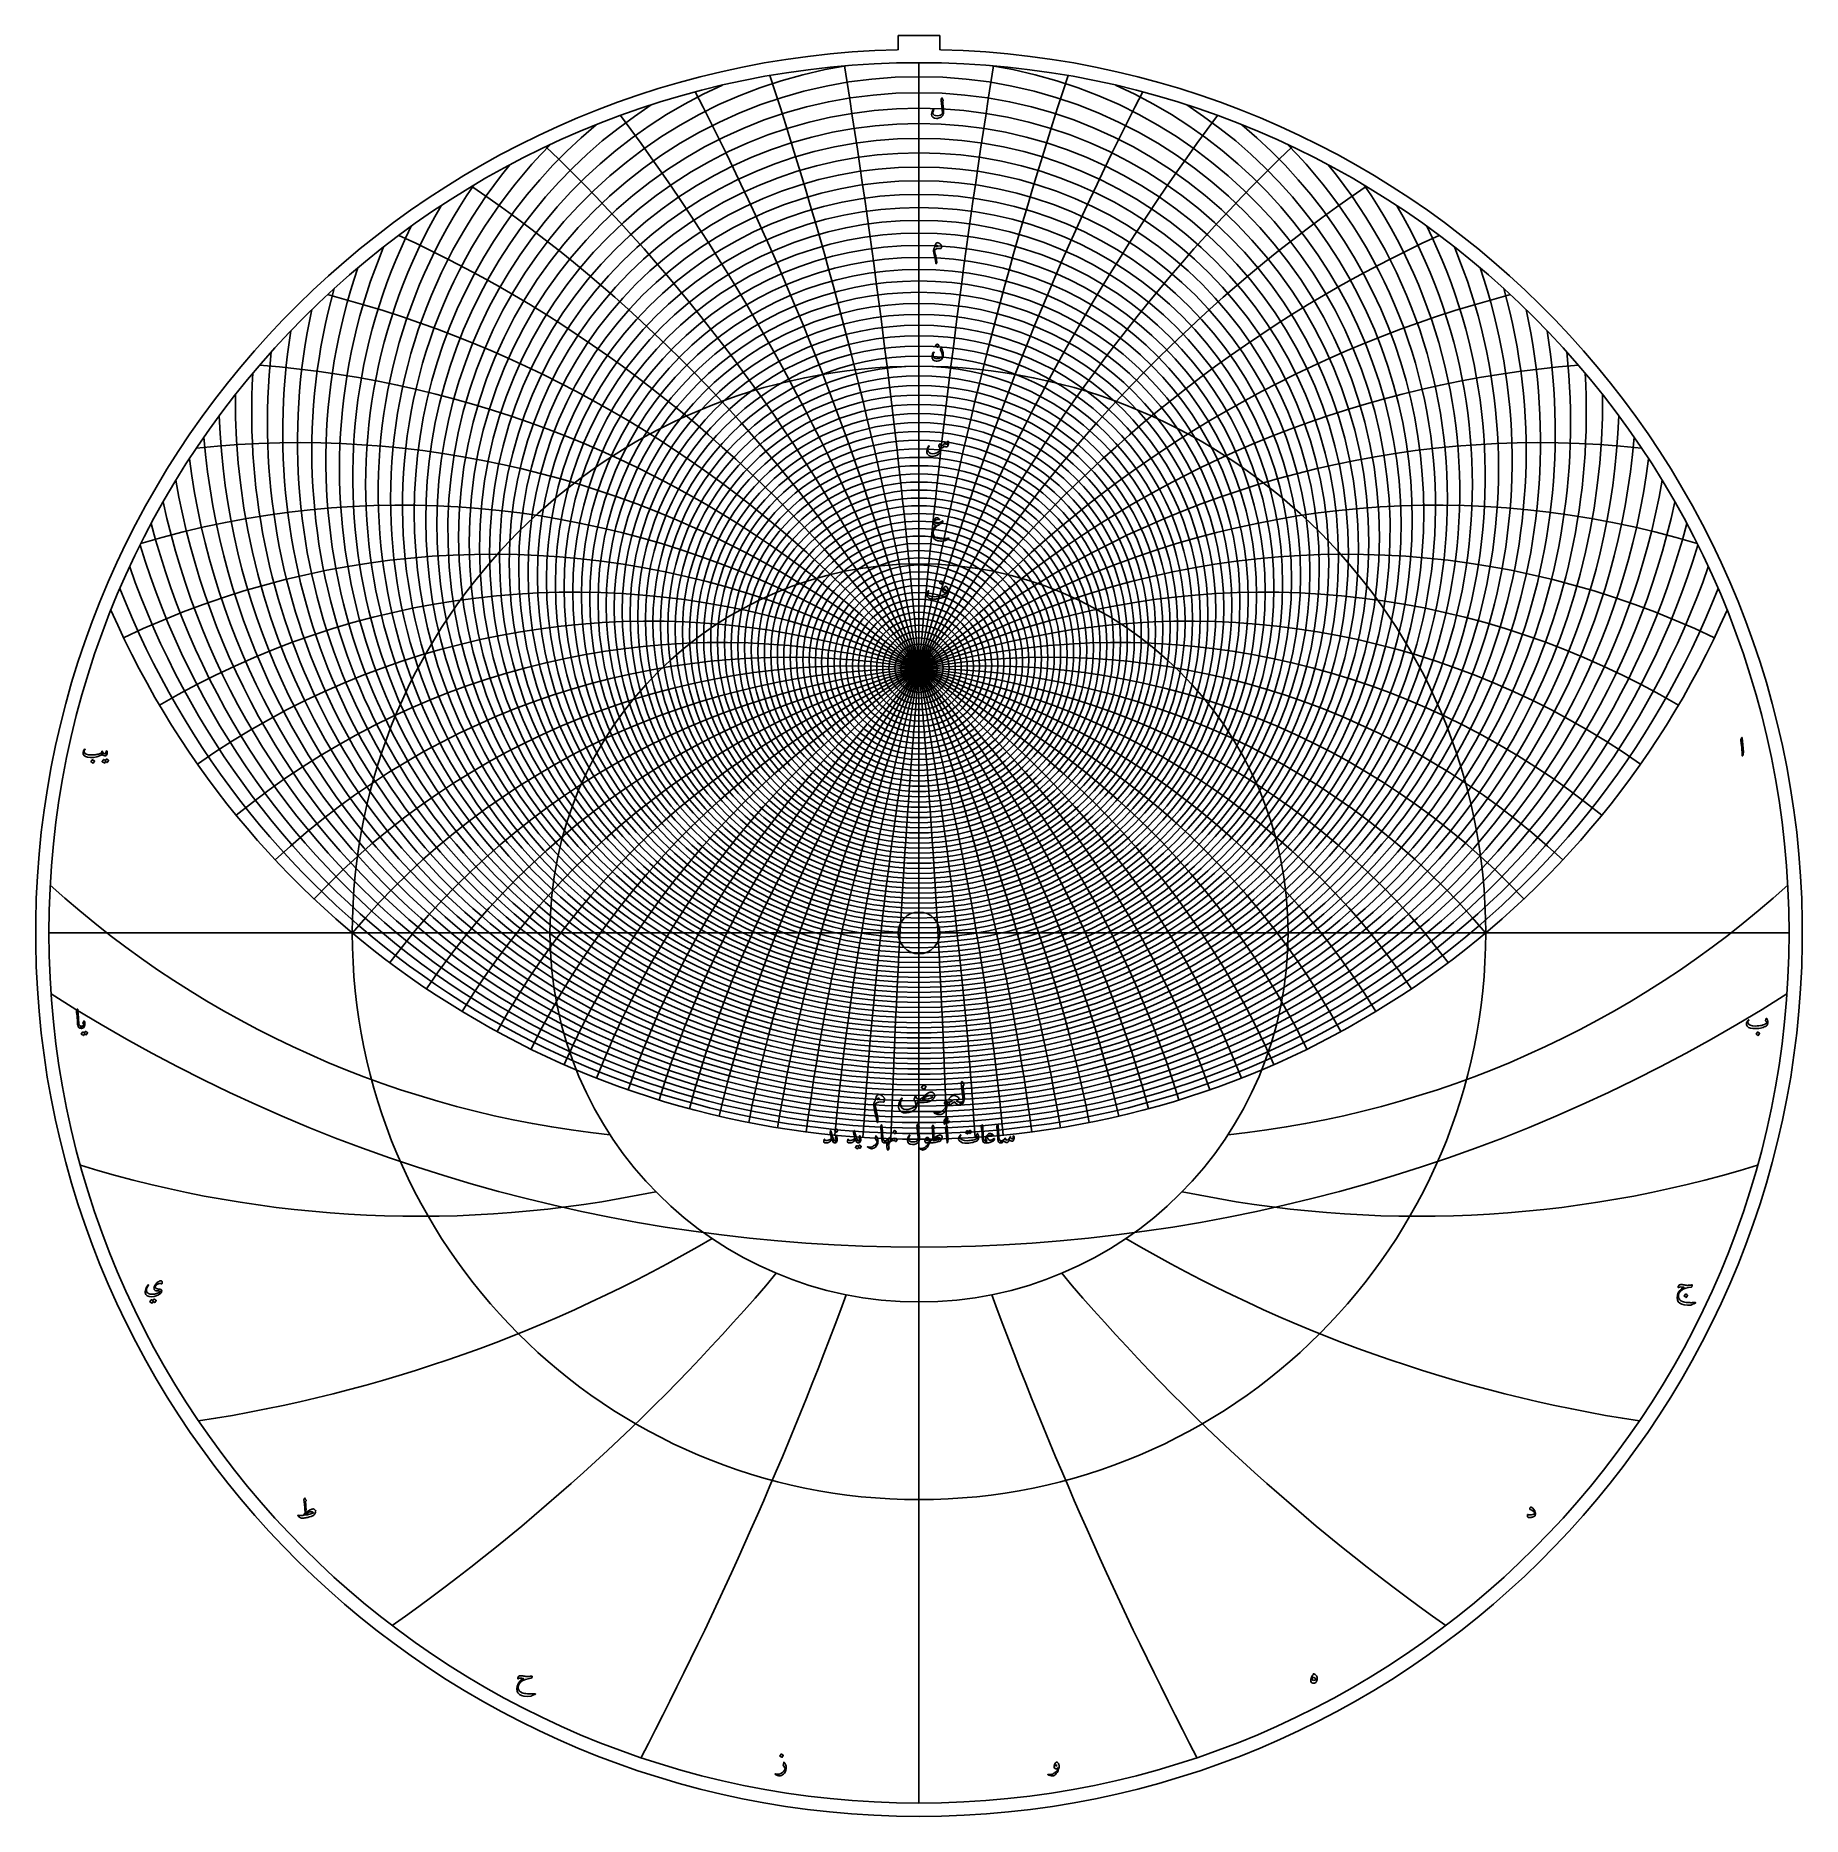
# Model space of a CAD drawing. Header units: millimetres. Extents: x -256 to 256, y -256 to 260.
import ezdxf

# ---------------------------------------------------------------- set-up
doc = ezdxf.new("R2010")
doc.units = ezdxf.units.MM
for name, color, linetype in [('CUT_INNER', 6, 'Continuous'), ('CUT_OUTER', 1, 'Continuous'), ('ENGRAVE', 7, 'Continuous'), ('ENGRAVE_FINE', 8, 'Continuous'), ('TEXT', 5, 'Continuous')]:
    doc.layers.add(name, color=color, linetype=linetype)

msp = doc.modelspace()

# ---------------------------------------------------------------- linework, layer by layer
at = {"layer": 'CUT_INNER'}
msp.add_circle((0, 0), 6.05, dxfattribs=at)
at = {"layer": 'CUT_OUTER'}
for points in [[(-6.28, 255.97), (-6, 255.98), (-6, 260.05)], [(-6, 260.05), (6, 260.05), (6, 255.98), (6.28, 255.97)]]:
    msp.add_lwpolyline(points, dxfattribs=at)
msp.add_arc((0, 0), 256.05, 91.4063, 88.5938, dxfattribs=at)
at = {"layer": 'ENGRAVE'}
for points in [[(0, -252.2), (0, 252.2)], [(-252.2, 0), (252.2, 0)], [(0, -252.2), (0, -106.97)]]:
    msp.add_lwpolyline(points, dxfattribs=at)
for centre, radius in [((0, 0), 252.2), ((0, 110.1), 124.47), ((0, 103.44), 110.61), ((0, 97.87), 97.87), ((0, 93.21), 86.04), ((0, 0), 164.25), ((0, 89.31), 74.94), ((0, 86.07), 64.44), ((0, 83.39), 54.43), ((0, 81.22), 44.81), ((0, 79.51), 35.5), ((0, 0), 106.97), ((0, 78.21), 26.43), ((0, 77.31), 17.52), ((0, 76.77), 8.73), ((0, 76.59), 2)]:
    msp.add_circle(centre, radius, dxfattribs=at)
for centre, radius, start, end in [((0, 118.1), 139.72, 114.0591, 65.9409), ((0, 127.76), 156.73, 145.4395, 34.5605), ((0, 139.55), 175.97, 164.452, 15.548), ((0, 154.11), 198.12, 179.4359, 0.5641), ((0, 172.37), 224.16, 192.2192, 347.7808), ((0, 195.75), 255.53, 203.5728, 336.4272), ((0, -137.82), 214.41, 40, 140), ((0, -137.82), 214.41, 40, 140), ((-60.35, 225.21), 285.2, 227.8282, 264.1198), ((60.35, 225.21), 285.2, 275.8802, 312.1718), ((-144.85, 250.88), 333.02, 252.8493, 281.8826), ((144.85, 250.88), 333.02, 258.1174, 287.1507), ((-271.84, 271.84), 418.06, 278.6725, 300.4474), ((271.84, 271.84), 418.06, 239.5526, 261.3275), ((-497.74, 287.37), 597.75, 305.25784, 319.77448), ((497.74, 287.37), 597.75, 220.22552, 234.74216), ((-1108.08, 296.91), 1158.87, 332.45602, 339.71434), ((1108.08, 296.91), 1158.87, 200.28566, 207.54398)]:
    msp.add_arc(centre, radius, start, end, dxfattribs=at)
at = {"layer": 'ENGRAVE_FINE'}
for centre, radius in [((0, 114.72), 133.43), ((0, 113.12), 130.39), ((0, 111.59), 127.4), ((0, 108.67), 121.6), ((0, 107.29), 118.78), ((0, 105.96), 116.01), ((0, 104.68), 113.29), ((0, 102.25), 107.98), ((0, 101.09), 105.4), ((0, 99.98), 102.85), ((0, 98.91), 100.34), ((0, 96.87), 95.44), ((0, 95.91), 93.04), ((0, 94.98), 90.68), ((0, 94.08), 88.34), ((0, 92.37), 83.76), ((0, 91.56), 81.52), ((0, 90.79), 79.3), ((0, 90.03), 77.11), ((0, 88.61), 72.8), ((0, 87.94), 70.68), ((0, 87.29), 68.58), ((0, 86.67), 66.5), ((0, 85.49), 62.4), ((0, 84.93), 60.38), ((0, 84.4), 58.38), ((0, 83.88), 56.4), ((0, 82.92), 52.48), ((0, 82.47), 50.54), ((0, 82.03), 48.62), ((0, 81.62), 46.71), ((0, 80.85), 42.93), ((0, 80.49), 41.05), ((0, 80.14), 39.19), ((0, 79.82), 37.34), ((0, 79.22), 33.67), ((0, 78.94), 31.85), ((0, 78.68), 30.03), ((0, 78.44), 28.22), ((0, 78), 24.63), ((0, 77.81), 22.85), ((0, 77.62), 21.07), ((0, 77.46), 19.29), ((0, 77.17), 15.76), ((0, 77.05), 14), ((0, 76.94), 12.24), ((0, 76.85), 10.49), ((0, 76.7), 6.98), ((0, 76.66), 5.24), ((0, 76.62), 3.49), ((0, 76.6), 1.75)]:
    msp.add_circle(centre, radius, dxfattribs=at)
for centre, radius, start, end in [((0, 116.38), 136.55, 98.6964, 81.3036), ((-1216, -137.82), 1234.76, 3.64774, 18.23092), ((-1216, -137.82), 1234.76, 3.64774, 18.23092), ((-2450.76, -137.82), 2460.12, 1.82085, 9.10018), ((-2450.76, -137.82), 2460.12, 1.82085, 9.10018), ((1216, -137.82), 1234.76, 161.76908, 176.35226), ((1216, -137.82), 1234.76, 161.76908, 176.35226), ((2450.76, -137.82), 2460.12, 170.89982, 178.17915), ((2450.76, -137.82), 2460.12, 170.89982, 178.17915), ((-800.2, -137.82), 828.43, 5.48675, 27.42301), ((-800.2, -137.82), 828.43, 5.48675, 27.42301), ((800.2, -137.82), 828.43, 152.57699, 174.51325), ((800.2, -137.82), 828.43, 152.57699, 174.51325), ((0, 119.89), 142.97, 122.8702, 57.1298), ((0, 121.74), 146.29, 129.7568, 50.2432), ((-589.1, -137.82), 626.9, 7.34416, 36.70767), ((-589.1, -137.82), 626.9, 7.34416, 36.70767), ((589.1, -137.82), 626.9, 143.29233, 172.65584), ((589.1, -137.82), 626.9, 143.29233, 172.65584), ((0, 123.67), 149.69, 135.6007, 44.3993), ((-459.81, -137.82), 507.35, 9.2264, 46.1165), ((-459.81, -137.82), 507.35, 9.2264, 46.1165), ((459.81, -137.82), 507.35, 133.8835, 170.7736), ((459.81, -137.82), 507.35, 133.8835, 170.7736), ((0, 125.68), 153.16, 140.7645, 39.2355), ((-371.38, -137.82), 428.83, 11.1404, 55.6811), ((-371.38, -137.82), 428.83, 11.1404, 55.6811), ((371.38, -137.82), 428.83, 124.3189, 168.8596), ((371.38, -137.82), 428.83, 124.3189, 168.8596), ((0, 129.93), 160.38, 149.7416, 30.2584), ((0, 132.19), 164.12, 153.747, 26.253), ((-306.21, -137.82), 373.82, 13.0932, 65.4323), ((-306.21, -137.82), 373.82, 13.0932, 65.4323), ((306.21, -137.82), 373.82, 114.5677, 166.9068), ((306.21, -137.82), 373.82, 114.5677, 166.9068), ((0, 134.55), 167.96, 157.5093, 22.4907), ((0, 137), 171.91, 161.0677, 18.9323), ((0, 142.22), 180.14, 167.6855, 12.3145), ((-255.53, -137.82), 333.57, 15.0926, 75.3982), ((-255.53, -137.82), 333.57, 15.0926, 75.3982), ((255.53, -137.82), 333.57, 104.6018, 164.9074), ((255.53, -137.82), 333.57, 104.6018, 164.9074), ((0, 145), 184.43, 170.7869, 9.2131), ((0, 147.91), 188.86, 173.771, 6.229), ((0, 150.94), 193.42, 176.6505, 3.3495), ((-214.41, -137.82), 303.23, 17.1469, 85.6012), ((-214.41, -137.82), 303.23, 17.1469, 85.6012), ((214.41, -137.82), 303.23, 94.3988, 162.8531), ((214.41, -137.82), 303.23, 94.3988, 162.8531), ((0, 157.43), 202.98, 182.1358, 357.8642), ((-179.91, -137.82), 279.9, 19.2651, 96.053), ((-179.91, -137.82), 279.9, 19.2651, 96.053), ((0, 160.91), 208.01, 184.758, 355.242), ((179.91, -137.82), 279.9, 83.947, 160.7349), ((179.91, -137.82), 279.9, 83.947, 160.7349), ((0, 164.55), 213.2, 187.309, 352.691), ((0, 168.37), 218.58, 189.7944, 350.2056), ((-150.13, -137.82), 261.75, 21.4574, 106.7466), ((-150.13, -137.82), 261.75, 21.4574, 106.7466), ((150.13, -137.82), 261.75, 73.2534, 158.5426), ((150.13, -137.82), 261.75, 73.2534, 158.5426), ((0, 176.58), 229.95, 194.5879, 345.4121), ((-123.79, -137.82), 247.58, 23.7347, 115.5441), ((-123.79, -137.82), 247.58, 23.7347, 115.5441), ((0, 181.01), 235.97, 196.9043, 343.0957), ((123.79, -137.82), 247.58, 64.4559, 156.2653), ((123.79, -137.82), 247.58, 64.4559, 156.2653), ((0, 185.67), 242.22, 199.1719, 340.8281), ((0, 190.57), 248.74, 201.3938, 338.6062), ((-99.98, -137.82), 236.58, 26.1095, 120.5197), ((-99.98, -137.82), 236.58, 26.1095, 120.5197), ((99.98, -137.82), 236.58, 59.4803, 153.8905), ((99.98, -137.82), 236.58, 59.4803, 153.8905), ((-78.04, -137.82), 228.17, 28.5955, 125.0689), ((-78.04, -137.82), 228.17, 28.5955, 125.0689), ((78.04, -137.82), 228.17, 54.9311, 151.4045), ((78.04, -137.82), 228.17, 54.9311, 151.4045), ((-57.45, -137.82), 221.98, 31.2084, 129.2467), ((-57.45, -137.82), 221.98, 31.2084, 129.2467), ((57.45, -137.82), 221.98, 50.7533, 148.7916), ((57.45, -137.82), 221.98, 50.7533, 148.7916), ((-37.81, -137.82), 217.72, 33.9661, 133.1012), ((-37.81, -137.82), 217.72, 33.9661, 133.1012), ((37.81, -137.82), 217.72, 46.8988, 146.0339), ((37.81, -137.82), 217.72, 46.8988, 146.0339), ((-18.76, -137.82), 215.23, 36.8889, 136.6737), ((-18.76, -137.82), 215.23, 36.8889, 136.6737), ((18.76, -137.82), 215.23, 43.3263, 143.1111), ((18.76, -137.82), 215.23, 43.3263, 143.1111), ((0, 376.97), 468.02, 237.4836, 302.5164)]:
    msp.add_arc(centre, radius, start, end, dxfattribs=at)
at = {"layer": 'TEXT'}
for points in [[(6.57, 241.92), (6.58, 241.95), (6.6, 241.96), (6.62, 241.97), (6.64, 241.97), (6.67, 241.97), (6.69, 241.96), (6.7, 241.94), (6.72, 241.91), (6.78, 241.74), (6.86, 241.6), (6.93, 241.48), (7.01, 241.38), (7.04, 241.34), (7.05, 241.3), (7.04, 241.26), (7.01, 241.21), (6.99, 241.18), (6.97, 241.16), (6.96, 241.13), (6.94, 241.11), (6.93, 241.09), (6.92, 241.07), (6.9, 241.05), (6.89, 241.04), (6.87, 241.01), (6.86, 240.98), (6.85, 240.94), (6.85, 240.89), (6.86, 240.77), (6.87, 240.63), (6.88, 240.48), (6.9, 240.32), (6.92, 240.15), (6.94, 239.97), (6.96, 239.78), (6.99, 239.57), (7.01, 239.37), (7.04, 239.18), (7.06, 239), (7.08, 238.83), (7.09, 238.67), (7.1, 238.53), (7.12, 238.39), (7.12, 238.27), (7.13, 237.91), (7.1, 237.57), (7.04, 237.25), (6.93, 236.94), (6.82, 236.77), (6.66, 236.6), (6.44, 236.45), (6.17, 236.31), (5.87, 236.2), (5.59, 236.12), (5.32, 236.07), (5.08, 236.06), (4.46, 236.14), (4.02, 236.38), (3.76, 236.75), (3.67, 237.28), (3.7, 237.67), (3.8, 238.05), (3.98, 238.43), (4.22, 238.8), (4.24, 238.82), (4.26, 238.83), (4.28, 238.84), (4.3, 238.83), (4.32, 238.82), (4.34, 238.81), (4.35, 238.8), (4.36, 238.78), (4.36, 238.76), (4.36, 238.73), (4.36, 238.71), (4.34, 238.69), (4.18, 238.36), (4.06, 238.09), (4, 237.86), (3.99, 237.68), (4.11, 237.29), (4.37, 237.02), (4.77, 236.87), (5.32, 236.83), (5.81, 236.88), (6.22, 237), (6.56, 237.2), (6.83, 237.46), (6.83, 237.59), (6.82, 237.74), (6.8, 237.9), (6.79, 238.1), (6.76, 238.31), (6.74, 238.54), (6.7, 238.8), (6.67, 239.08), (6.63, 239.37), (6.6, 239.65), (6.57, 239.93), (6.54, 240.2), (6.51, 240.47), (6.48, 240.74), (6.46, 241), (6.44, 241.26), (6.41, 241.5), (6.41, 241.53), (6.42, 241.56), (6.42, 241.58), (6.43, 241.6)], [(4.51, 198.61), (4.53, 198.73), (4.56, 198.84), (4.58, 198.96), (4.61, 199.07), (4.65, 199.18), (4.68, 199.3), (4.73, 199.4), (4.78, 199.51), (4.88, 199.7), (4.99, 199.85), (5.11, 199.96), (5.23, 200.03), (5.41, 200.06), (5.6, 200.02), (5.82, 199.92), (6.05, 199.74), (6.12, 199.69), (6.18, 199.63), (6.24, 199.57), (6.3, 199.51), (6.36, 199.45), (6.41, 199.38), (6.47, 199.32), (6.53, 199.25), (6.55, 199.21), (6.57, 199.17), (6.58, 199.13), (6.58, 199.1), (6.56, 198.95), (6.54, 198.82), (6.51, 198.7), (6.5, 198.6), (6.48, 198.52), (6.47, 198.45), (6.45, 198.41), (6.45, 198.38), (6.42, 198.34), (6.4, 198.32), (6.36, 198.32), (6.32, 198.32), (5.76, 198.4), (5.27, 198.35), (4.86, 198.18), (4.51, 197.88), (4.49, 197.85), (4.48, 197.81), (4.47, 197.78), (4.48, 197.74), (4.61, 197.25), (4.73, 196.74), (4.85, 196.21), (4.96, 195.66), (5.08, 194.93), (5.14, 194.39), (5.11, 194.07), (5.02, 193.95), (4.98, 193.96), (4.94, 193.99), (4.92, 194.05), (4.91, 194.14), (4.89, 194.32), (4.86, 194.5), (4.83, 194.69), (4.8, 194.89), (4.76, 195.1), (4.71, 195.31), (4.66, 195.53), (4.6, 195.76), (4.42, 196.51), (4.29, 197.11), (4.23, 197.56), (4.23, 197.84), (4.25, 197.97), (4.28, 198.1), (4.31, 198.21), (4.34, 198.31), (4.38, 198.4), (4.42, 198.48), (4.47, 198.55), (4.51, 198.61)], [(4.89, 198.88), (4.96, 198.91), (5.03, 198.93), (5.1, 198.96), (5.18, 198.98), (5.26, 199), (5.35, 199.01), (5.43, 199.03), (5.52, 199.04), (5.4, 199.13), (5.29, 199.2), (5.2, 199.23), (5.12, 199.22), (5.04, 199.18), (4.97, 199.11), (4.92, 199.01), (4.89, 198.88)], [(5.16, 170.63), (5.17, 170.64), (5.18, 170.64), (5.2, 170.64), (5.22, 170.64), (5.36, 170.59), (5.49, 170.52), (5.62, 170.43), (5.73, 170.34), (5.75, 170.32), (5.75, 170.31), (5.75, 170.29), (5.74, 170.28), (5.4, 169.73), (5.39, 169.71), (5.37, 169.71), (5.35, 169.72), (5.33, 169.74), (5.31, 169.75), (5.27, 169.77), (5.23, 169.8), (5.17, 169.84), (5.11, 169.88), (5.02, 169.93), (4.93, 169.99), (4.82, 170.05), (4.8, 170.07), (4.8, 170.08), (4.8, 170.09), (4.8, 170.1)], [(6.5, 169.54), (6.56, 169.42), (6.62, 169.29), (6.68, 169.16), (6.74, 169.02), (6.79, 168.87), (6.84, 168.72), (6.88, 168.56), (6.92, 168.39), (6.96, 168.23), (6.99, 168.06), (7.01, 167.9), (7.02, 167.74), (7.02, 167.57), (7.02, 167.41), (7, 167.25), (6.98, 167.09), (6.95, 166.93), (6.9, 166.77), (6.84, 166.63), (6.76, 166.5), (6.51, 166.2), (6.19, 165.98), (5.78, 165.82), (5.29, 165.74), (4.94, 165.73), (4.63, 165.77), (4.37, 165.88), (4.14, 166.03), (3.98, 166.24), (3.86, 166.47), (3.8, 166.74), (3.79, 167.05), (3.83, 167.37), (3.92, 167.68), (4.05, 167.98), (4.23, 168.27), (4.26, 168.3), (4.29, 168.32), (4.31, 168.32), (4.34, 168.31), (4.36, 168.29), (4.37, 168.26), (4.36, 168.22), (4.33, 168.17), (4.15, 167.81), (4.06, 167.48), (4.07, 167.19), (4.16, 166.94), (4.33, 166.74), (4.57, 166.59), (4.88, 166.51), (5.25, 166.48), (5.71, 166.52), (6.12, 166.64), (6.48, 166.84), (6.79, 167.11), (6.79, 167.12), (6.8, 167.13), (6.8, 167.15), (6.8, 167.17), (6.79, 167.35), (6.75, 167.57), (6.69, 167.81), (6.59, 168.08), (6.54, 168.22), (6.49, 168.34), (6.44, 168.46), (6.39, 168.57), (6.34, 168.67), (6.29, 168.76), (6.25, 168.83), (6.21, 168.9), (6.18, 168.94), (6.17, 168.97), (6.17, 169), (6.18, 169.02), (6.39, 169.56), (6.41, 169.59), (6.44, 169.6), (6.47, 169.58), (6.5, 169.54)], [(8.28, 142.41), (8.29, 142.44), (8.31, 142.46), (8.33, 142.48), (8.35, 142.48), (8.38, 142.48), (8.41, 142.47), (8.43, 142.45), (8.45, 142.42), (8.49, 142.33), (8.52, 142.22), (8.54, 142.08), (8.54, 141.93), (8.53, 141.67), (8.48, 141.43), (8.4, 141.2), (8.29, 140.98), (8.25, 140.93), (8.21, 140.89), (8.16, 140.86), (8.11, 140.85), (7.94, 140.84), (7.75, 140.87), (7.54, 140.94), (7.32, 141.06), (7.14, 140.81), (6.92, 140.64), (6.67, 140.55), (6.39, 140.56), (6.38, 140.4), (6.36, 140.26), (6.35, 140.11), (6.33, 139.98), (6.3, 139.85), (6.27, 139.72), (6.24, 139.6), (6.2, 139.48), (6.11, 139.27), (5.99, 139.07), (5.84, 138.89), (5.66, 138.73), (5.24, 138.45), (4.79, 138.25), (4.32, 138.13), (3.83, 138.1), (3.27, 138.18), (2.83, 138.38), (2.5, 138.7), (2.29, 139.14), (2.27, 139.3), (2.26, 139.49), (2.28, 139.71), (2.32, 139.95), (2.39, 140.22), (2.49, 140.51), (2.61, 140.8), (2.77, 141.1), (2.78, 141.12), (2.79, 141.13), (2.81, 141.14), (2.83, 141.14), (2.85, 141.14), (2.87, 141.14), (2.88, 141.13), (2.9, 141.12), (2.9, 141.1), (2.91, 141.08), (2.9, 141.06), (2.9, 141.04), (2.7, 140.63), (2.58, 140.3), (2.52, 140.04), (2.53, 139.85), (2.72, 139.44), (3, 139.14), (3.4, 138.95), (3.9, 138.87), (4.6, 138.92), (5.19, 139.09), (5.67, 139.4), (6.05, 139.84), (6.04, 140.14), (6, 140.44), (5.9, 140.77), (5.76, 141.11), (5.75, 141.14), (5.74, 141.17), (5.73, 141.2), (5.74, 141.22), (5.78, 141.31), (5.82, 141.38), (5.85, 141.45), (5.89, 141.52), (5.92, 141.58), (5.95, 141.63), (5.98, 141.68), (6, 141.72), (6.02, 141.73), (6.03, 141.74), (6.05, 141.74), (6.07, 141.72), (6.08, 141.71), (6.09, 141.7), (6.11, 141.68), (6.13, 141.65), (6.15, 141.62), (6.17, 141.58), (6.2, 141.54), (6.23, 141.49), (6.28, 141.4), (6.33, 141.33), (6.37, 141.29), (6.4, 141.27), (6.59, 141.26), (6.78, 141.29), (6.97, 141.37), (7.16, 141.5), (7.22, 141.59), (7.29, 141.72), (7.36, 141.92), (7.42, 142.17), (7.43, 142.19), (7.44, 142.21), (7.46, 142.23), (7.48, 142.24), (7.5, 142.25), (7.52, 142.25), (7.54, 142.25), (7.56, 142.24), (7.59, 142.19), (7.6, 142.11), (7.59, 141.98), (7.57, 141.82), (7.72, 141.73), (7.87, 141.67), (8.04, 141.64), (8.22, 141.65), (8.21, 141.7), (8.21, 141.74), (8.2, 141.77), (8.18, 141.8), (8.16, 141.82), (8.15, 141.84), (8.15, 141.86), (8.15, 141.88)], [(5.02, 120.29), (5.13, 120.32), (5.25, 120.32), (5.39, 120.29), (5.53, 120.22), (5.6, 120.17), (5.67, 120.13), (5.73, 120.09), (5.79, 120.04), (5.84, 120), (5.88, 119.95), (5.92, 119.91), (5.95, 119.86), (5.97, 119.82), (5.96, 119.79), (5.93, 119.78), (5.86, 119.79), (5.42, 119.82), (5.02, 119.72), (4.65, 119.51), (4.31, 119.17), (4.3, 119.14), (4.3, 119.12), (4.31, 119.1), (4.33, 119.07), (4.6, 118.87), (4.88, 118.74), (5.19, 118.68), (5.52, 118.68), (5.58, 118.69), (5.66, 118.72), (5.75, 118.76), (5.86, 118.82), (6.07, 118.95), (6.25, 119.06), (6.4, 119.15), (6.53, 119.23), (6.64, 119.3), (6.72, 119.35), (6.79, 119.38), (6.82, 119.41), (6.88, 119.42), (6.9, 119.41), (6.91, 119.36), (6.89, 119.28), (6.81, 119.08), (6.74, 118.92), (6.68, 118.82), (6.63, 118.77), (6.48, 118.7), (6.33, 118.62), (6.16, 118.53), (5.98, 118.42), (5.8, 118.31), (5.61, 118.18), (5.41, 118.04), (5.2, 117.89), (4.78, 117.52), (4.46, 117.08), (4.24, 116.58), (4.12, 116.01), (4.12, 115.7), (4.17, 115.41), (4.27, 115.15), (4.43, 114.91), (4.82, 114.58), (5.4, 114.36), (6.17, 114.24), (7.12, 114.22), (7.27, 114.23), (7.43, 114.24), (7.6, 114.26), (7.78, 114.28), (7.97, 114.31), (8.17, 114.33), (8.38, 114.37), (8.61, 114.4), (8.65, 114.41), (8.68, 114.41), (8.69, 114.4), (8.7, 114.38), (8.67, 114.31), (8.52, 114.2), (8.27, 114.05), (7.91, 113.86), (7.69, 113.76), (7.5, 113.68), (7.34, 113.63), (7.2, 113.61), (6.69, 113.57), (6.23, 113.56), (5.81, 113.59), (5.44, 113.65), (4.75, 113.91), (4.26, 114.32), (3.98, 114.89), (3.9, 115.62), (3.99, 116.38), (4.18, 117.05), (4.47, 117.63), (4.88, 118.12), (4.62, 118.24), (4.4, 118.36), (4.24, 118.48), (4.12, 118.6), (4.09, 118.65), (4.07, 118.7), (4.06, 118.76), (4.06, 118.82), (4.08, 118.99), (4.12, 119.15), (4.17, 119.31), (4.24, 119.45), (4.41, 119.74), (4.6, 119.97), (4.8, 120.16), (5.02, 120.29)], [(7.61, 100.44), (7.75, 100.45), (7.9, 100.39), (8.04, 100.27), (8.18, 100.08), (8.31, 99.84), (8.41, 99.55), (8.47, 99.21), (8.51, 98.82), (8.51, 98.68), (8.5, 98.55), (8.48, 98.43), (8.44, 98.32), (8.31, 98.1), (8.12, 97.89), (7.87, 97.69), (7.54, 97.5), (7.36, 97.41), (7.18, 97.33), (6.98, 97.25), (6.79, 97.18), (6.58, 97.11), (6.37, 97.04), (6.15, 96.99), (5.93, 96.93), (5.7, 96.88), (5.48, 96.84), (5.26, 96.81), (5.05, 96.78), (4.84, 96.75), (4.64, 96.74), (4.44, 96.73), (4.25, 96.72), (3.44, 96.79), (2.84, 97), (2.46, 97.36), (2.3, 97.86), (2.29, 97.98), (2.3, 98.11), (2.32, 98.26), (2.35, 98.43), (2.4, 98.61), (2.47, 98.79), (2.55, 98.96), (2.66, 99.12), (2.68, 99.14), (2.69, 99.16), (2.72, 99.17), (2.74, 99.17), (2.76, 99.16), (2.78, 99.16), (2.8, 99.14), (2.81, 99.12), (2.81, 99.09), (2.81, 99.07), (2.8, 99.05), (2.79, 99.03), (2.59, 98.64), (2.53, 98.32), (2.59, 98.04), (2.79, 97.83), (3.22, 97.6), (3.77, 97.47), (4.42, 97.42), (5.18, 97.48), (5.51, 97.52), (5.85, 97.59), (6.18, 97.67), (6.52, 97.77), (6.85, 97.88), (7.19, 98.01), (7.52, 98.16), (7.86, 98.32), (8.03, 98.42), (8.17, 98.53), (8.26, 98.65), (8.31, 98.78), (8.28, 98.86), (8.24, 98.94), (8.19, 99.02), (8.12, 99.08), (8.11, 99.08), (8.1, 99.08), (8.09, 99.07), (8.07, 99.04), (7.97, 98.88), (7.85, 98.75), (7.72, 98.67), (7.58, 98.62), (7.32, 98.62), (7.12, 98.7), (6.98, 98.85), (6.9, 99.09), (6.9, 99.3), (6.97, 99.55), (7.11, 99.85), (7.31, 100.2), (7.38, 100.28), (7.45, 100.35), (7.53, 100.4), (7.61, 100.44)], [(6.33, 101.99), (6.33, 102), (6.35, 102.01), (6.36, 102.01), (6.38, 102.01), (6.52, 101.95), (6.66, 101.88), (6.78, 101.8), (6.9, 101.7), (6.91, 101.69), (6.92, 101.67), (6.91, 101.66), (6.91, 101.64), (6.56, 101.09), (6.55, 101.08), (6.54, 101.07), (6.52, 101.08), (6.49, 101.1), (6.47, 101.11), (6.44, 101.13), (6.4, 101.16), (6.34, 101.2), (6.27, 101.24), (6.19, 101.29), (6.09, 101.35), (5.98, 101.42), (5.97, 101.43), (5.96, 101.44), (5.96, 101.45), (5.97, 101.46)], [(7.69, 99.41), (7.72, 99.45), (7.72, 99.48), (7.71, 99.51), (7.68, 99.55), (7.56, 99.62), (7.45, 99.64), (7.36, 99.6), (7.28, 99.5), (7.27, 99.47), (7.26, 99.44), (7.27, 99.42), (7.28, 99.4), (7.39, 99.34), (7.49, 99.32), (7.59, 99.34), (7.69, 99.41)], [(-236.69, 52.3), (-236.68, 52.3), (-236.68, 52.29), (-236.67, 52.29), (-236.67, 52.29), (-236.66, 52.28), (-236.65, 52.28), (-236.65, 52.27), (-236.64, 52.26), (-236.58, 52.19), (-236.55, 52.09), (-236.56, 51.95), (-236.61, 51.78), (-236.66, 51.68), (-236.71, 51.62), (-236.76, 51.59), (-236.81, 51.61), (-236.83, 51.62), (-236.85, 51.62), (-236.87, 51.62), (-236.89, 51.61), (-237.52, 51.27), (-238.28, 51.02), (-239.16, 50.88), (-240.17, 50.84), (-240.98, 50.91), (-241.6, 51.09), (-242.01, 51.4), (-242.23, 51.81), (-242.26, 52.01), (-242.27, 52.21), (-242.25, 52.41), (-242.2, 52.6), (-242.14, 52.78), (-242.07, 52.94), (-241.98, 53.08), (-241.87, 53.22), (-241.85, 53.23), (-241.83, 53.24), (-241.81, 53.25), (-241.79, 53.25), (-241.77, 53.24), (-241.75, 53.23), (-241.73, 53.21), (-241.72, 53.19), (-241.72, 53.17), (-241.72, 53.15), (-241.73, 53.13), (-241.75, 53.1), (-241.86, 52.93), (-241.93, 52.77), (-241.97, 52.62), (-241.96, 52.46), (-241.78, 52.08), (-241.35, 51.81), (-240.68, 51.64), (-239.77, 51.58), (-239.51, 51.59), (-239.26, 51.6), (-239.01, 51.62), (-238.76, 51.64), (-238.52, 51.68), (-238.27, 51.72), (-238.03, 51.77), (-237.79, 51.83), (-237.56, 51.9), (-237.37, 51.96), (-237.22, 52.03), (-237.12, 52.09), (-237.08, 52.13), (-237.04, 52.17), (-237.01, 52.22), (-236.97, 52.28), (-236.95, 52.34), (-236.92, 52.41), (-236.89, 52.49), (-236.86, 52.57), (-236.85, 52.6), (-236.84, 52.62), (-236.81, 52.64), (-236.79, 52.65), (-236.76, 52.66), (-236.73, 52.66), (-236.7, 52.65), (-236.68, 52.63), (-236.66, 52.6), (-236.65, 52.57), (-236.64, 52.53), (-236.65, 52.49)], [(-236.92, 51.68), (-237.01, 51.76), (-237.05, 51.86), (-237.06, 51.98), (-237.02, 52.12), (-236.94, 52.25), (-236.86, 52.33), (-236.79, 52.35), (-236.73, 52.33), (-236.44, 52.14), (-236.15, 52.01), (-235.86, 51.93), (-235.57, 51.91), (-235.56, 51.91), (-235.55, 51.91), (-235.55, 51.92), (-235.55, 51.94), (-235.55, 51.96), (-235.58, 52), (-235.61, 52.05), (-235.66, 52.12), (-235.67, 52.14), (-235.68, 52.15), (-235.68, 52.17), (-235.68, 52.19), (-235.49, 52.73), (-235.48, 52.75), (-235.47, 52.76), (-235.46, 52.77), (-235.45, 52.77), (-235.43, 52.77), (-235.42, 52.76), (-235.41, 52.75), (-235.4, 52.74), (-235.34, 52.56), (-235.31, 52.39), (-235.29, 52.22), (-235.31, 52.05), (-235.34, 51.83), (-235.4, 51.66), (-235.46, 51.53), (-235.54, 51.43), (-235.6, 51.38), (-235.65, 51.35), (-235.7, 51.32), (-235.75, 51.31), (-236.01, 51.31), (-236.29, 51.37), (-236.6, 51.49), (-236.92, 51.68)], [(238.43, 56.47), (238.51, 56.61), (238.57, 56.66), (238.61, 56.62), (238.64, 56.48), (238.82, 54.59), (238.93, 53.42), (238.95, 52.49), (238.89, 51.8), (238.75, 51.33), (238.73, 51.3), (238.7, 51.28), (238.68, 51.27), (238.67, 51.29), (238.65, 51.31), (238.64, 51.34), (238.64, 51.38), (238.64, 51.42), (238.64, 51.75), (238.62, 52.11), (238.59, 52.49), (238.54, 52.88), (238.53, 52.99), (238.5, 53.27), (238.45, 53.72), (238.38, 54.35), (238.21, 55.75), (238.21, 55.83), (238.21, 55.9), (238.22, 55.96), (238.24, 56.02)], [(-239.63, 50.15), (-239.62, 50.16), (-239.6, 50.17), (-239.59, 50.17), (-239.56, 50.17), (-239.41, 50.1), (-239.27, 50.03), (-239.14, 49.94), (-239.01, 49.84), (-239, 49.82), (-239, 49.81), (-239, 49.79), (-239.01, 49.78), (-239.37, 49.19), (-239.38, 49.18), (-239.4, 49.17), (-239.42, 49.18), (-239.45, 49.2), (-239.47, 49.21), (-239.5, 49.24), (-239.55, 49.27), (-239.61, 49.31), (-239.68, 49.35), (-239.77, 49.41), (-239.87, 49.47), (-239.99, 49.54), (-240.01, 49.55), (-240.01, 49.56), (-240.01, 49.57), (-240.01, 49.58)], [(-235.55, 50.37), (-235.54, 50.38), (-235.52, 50.38), (-235.51, 50.38), (-235.48, 50.38), (-235.41, 50.35), (-235.33, 50.32), (-235.26, 50.29), (-235.19, 50.25), (-235.13, 50.21), (-235.06, 50.17), (-235, 50.12), (-234.93, 50.06), (-234.92, 50.05), (-234.92, 50.03), (-234.92, 50.01), (-234.93, 49.99), (-235.3, 49.41), (-235.31, 49.4), (-235.32, 49.4), (-235.34, 49.41), (-235.37, 49.42), (-235.39, 49.44), (-235.41, 49.46), (-235.45, 49.48), (-235.5, 49.51), (-235.56, 49.55), (-235.63, 49.59), (-235.71, 49.64), (-235.81, 49.69), (-236.1, 49.24), (-236.12, 49.22), (-236.13, 49.22), (-236.16, 49.23), (-236.18, 49.24), (-236.2, 49.26), (-236.24, 49.28), (-236.28, 49.31), (-236.34, 49.35), (-236.42, 49.4), (-236.5, 49.45), (-236.61, 49.51), (-236.72, 49.58), (-236.74, 49.6), (-236.74, 49.61), (-236.74, 49.62), (-236.73, 49.63), (-236.35, 50.2), (-236.34, 50.21), (-236.33, 50.21), (-236.31, 50.21), (-236.29, 50.21), (-236.22, 50.19), (-236.16, 50.17), (-236.1, 50.14), (-236.04, 50.11), (-235.98, 50.07), (-235.93, 50.04), (-235.88, 50), (-235.83, 49.96)], [(-243.95, -22.12), (-243.94, -22.1), (-243.92, -22.08), (-243.91, -22.08), (-243.9, -22.08), (-243.88, -22.09), (-243.86, -22.12), (-243.85, -22.17), (-243.84, -22.24), (-243.77, -22.82), (-243.72, -23.35), (-243.68, -23.84), (-243.65, -24.29), (-243.63, -24.67), (-243.61, -25.02), (-243.6, -25.32), (-243.58, -25.58), (-243.57, -25.81), (-243.56, -25.99), (-243.55, -26.14), (-243.55, -26.24), (-243.48, -26.56), (-243.33, -26.79), (-243.09, -26.93), (-242.77, -27), (-242.69, -27.02), (-242.63, -27.08), (-242.6, -27.16), (-242.61, -27.28), (-242.65, -27.46), (-242.69, -27.59), (-242.73, -27.67), (-242.77, -27.7), (-243.22, -27.64), (-243.55, -27.46), (-243.76, -27.16), (-243.86, -26.75), (-243.87, -26.55), (-243.89, -26.36), (-243.9, -26.16), (-243.91, -25.96), (-243.92, -25.76), (-243.93, -25.56), (-243.94, -25.36), (-243.94, -25.16), (-243.96, -24.77), (-243.98, -24.43), (-244, -24.12), (-244.04, -23.85), (-244.07, -23.59), (-244.12, -23.32), (-244.17, -23.03), (-244.22, -22.72), (-244.23, -22.66), (-244.23, -22.61), (-244.22, -22.57), (-244.2, -22.52)], [(-242.31, -26.06), (-242.09, -25.58), (-242.06, -25.53), (-242.03, -25.51), (-241.99, -25.53), (-241.95, -25.57), (-241.88, -25.72), (-241.83, -25.87), (-241.79, -26.03), (-241.77, -26.2), (-241.76, -26.37), (-241.77, -26.55), (-241.8, -26.74), (-241.84, -26.94), (-241.97, -27.27), (-242.16, -27.51), (-242.43, -27.65), (-242.77, -27.7), (-242.81, -27.67), (-242.85, -27.6), (-242.9, -27.47), (-242.94, -27.3), (-242.95, -27.21), (-242.95, -27.13), (-242.93, -27.07), (-242.9, -27.03), (-242.87, -27.01), (-242.84, -27), (-242.81, -27), (-242.77, -27), (-242.56, -26.99), (-242.37, -26.95), (-242.22, -26.87), (-242.09, -26.75), (-242.08, -26.74), (-242.08, -26.73), (-242.08, -26.72), (-242.09, -26.7), (-242.12, -26.59), (-242.16, -26.48), (-242.22, -26.36), (-242.29, -26.25), (-242.32, -26.2), (-242.33, -26.16), (-242.33, -26.11), (-242.31, -26.06)], [(245.7, -24.82), (245.75, -24.88), (245.8, -24.95), (245.84, -25.03), (245.88, -25.12), (245.91, -25.21), (245.94, -25.31), (245.97, -25.41), (245.99, -25.52), (246.02, -25.74), (246.03, -25.96), (246.01, -26.17), (245.98, -26.39), (245.92, -26.58), (245.85, -26.73), (245.77, -26.85), (245.67, -26.93), (245.35, -27.1), (245.01, -27.25), (244.65, -27.38), (244.27, -27.5), (243.88, -27.59), (243.46, -27.66), (243.02, -27.72), (242.57, -27.75), (241.72, -27.74), (241.02, -27.62), (240.47, -27.39), (240.08, -27.05), (239.91, -26.79), (239.84, -26.5), (239.85, -26.2), (239.95, -25.87), (239.99, -25.8), (240.03, -25.73), (240.07, -25.65), (240.12, -25.58), (240.17, -25.5), (240.23, -25.43), (240.3, -25.35), (240.37, -25.27), (240.39, -25.24), (240.42, -25.23), (240.44, -25.22), (240.47, -25.23), (240.49, -25.23), (240.5, -25.25), (240.52, -25.26), (240.53, -25.29), (240.53, -25.31), (240.53, -25.33), (240.52, -25.35), (240.5, -25.37), (240.44, -25.45), (240.38, -25.53), (240.32, -25.62), (240.28, -25.71), (240.25, -25.79), (240.23, -25.87), (240.23, -25.95), (240.24, -26.02), (240.48, -26.46), (240.94, -26.77), (241.6, -26.95), (242.48, -26.99), (242.97, -26.97), (243.43, -26.93), (243.87, -26.87), (244.28, -26.79), (244.68, -26.68), (245.05, -26.55), (245.4, -26.4), (245.73, -26.23), (245.7, -26.07), (245.62, -25.9), (245.51, -25.7), (245.36, -25.49), (245.35, -25.47), (245.35, -25.43), (245.36, -25.38), (245.37, -25.3), (245.38, -25.3), (245.38, -25.29), (245.38, -25.29), (245.38, -25.28), (245.41, -25.18), (245.44, -25.07), (245.49, -24.95), (245.55, -24.82), (245.58, -24.78), (245.61, -24.76), (245.65, -24.78), (245.7, -24.82)], [(-241.62, -28.57), (-241.61, -28.56), (-241.6, -28.56), (-241.58, -28.55), (-241.56, -28.56), (-241.48, -28.58), (-241.41, -28.62), (-241.34, -28.65), (-241.27, -28.69), (-241.2, -28.73), (-241.14, -28.77), (-241.07, -28.82), (-241.01, -28.87), (-241, -28.89), (-240.99, -28.91), (-240.99, -28.92), (-241, -28.94), (-241.37, -29.53), (-241.38, -29.54), (-241.4, -29.54), (-241.42, -29.53), (-241.44, -29.52), (-241.46, -29.5), (-241.49, -29.48), (-241.53, -29.46), (-241.57, -29.43), (-241.63, -29.39), (-241.71, -29.35), (-241.79, -29.3), (-241.88, -29.24), (-242.18, -29.7), (-242.19, -29.72), (-242.21, -29.72), (-242.23, -29.71), (-242.26, -29.69), (-242.28, -29.68), (-242.31, -29.66), (-242.36, -29.62), (-242.42, -29.59), (-242.49, -29.54), (-242.58, -29.48), (-242.68, -29.42), (-242.8, -29.35), (-242.81, -29.34), (-242.82, -29.33), (-242.81, -29.32), (-242.81, -29.31), (-242.43, -28.74), (-242.42, -28.73), (-242.4, -28.73), (-242.39, -28.72), (-242.36, -28.73), (-242.3, -28.75), (-242.24, -28.77), (-242.18, -28.8), (-242.12, -28.83), (-242.06, -28.86), (-242, -28.9), (-241.95, -28.94), (-241.9, -28.98)], [(243, -28.76), (243, -28.75), (243.02, -28.74), (243.04, -28.74), (243.06, -28.74), (243.21, -28.8), (243.35, -28.88), (243.48, -28.96), (243.61, -29.07), (243.62, -29.08), (243.62, -29.1), (243.62, -29.11), (243.61, -29.13), (243.25, -29.72), (243.24, -29.73), (243.22, -29.73), (243.2, -29.73), (243.17, -29.71), (243.15, -29.69), (243.12, -29.67), (243.07, -29.64), (243.01, -29.6), (242.94, -29.55), (242.85, -29.5), (242.75, -29.44), (242.63, -29.37), (242.62, -29.36), (242.61, -29.35), (242.61, -29.33), (242.62, -29.32)], [(3.51, -46.13), (3.85, -46.18), (4.14, -46.34), (4.37, -46.61), (4.56, -46.99), (4.58, -47.13), (4.56, -47.29), (4.51, -47.47), (4.42, -47.66), (4.32, -47.85), (4.23, -48.01), (4.15, -48.13), (4.07, -48.22), (3.65, -48.57), (3.08, -48.84), (2.35, -49.04), (1.48, -49.15), (0.95, -49.18), (0.45, -49.17), (-0.03, -49.12), (-0.48, -49.04), (-0.59, -49.75), (-0.73, -50.32), (-0.9, -50.75), (-1.1, -51.04), (-1.63, -51.49), (-2.24, -51.83), (-2.91, -52.05), (-3.66, -52.15), (-4.45, -52.12), (-5.07, -51.89), (-5.54, -51.47), (-5.85, -50.87), (-5.88, -50.77), (-5.9, -50.67), (-5.92, -50.57), (-5.93, -50.46), (-5.94, -50.35), (-5.94, -50.24), (-5.93, -50.12), (-5.91, -50), (-5.88, -49.79), (-5.84, -49.59), (-5.78, -49.38), (-5.72, -49.18), (-5.65, -48.98), (-5.57, -48.78), (-5.48, -48.59), (-5.38, -48.41), (-5.34, -48.33), (-5.29, -48.26), (-5.25, -48.19), (-5.21, -48.13), (-5.17, -48.07), (-5.13, -48.01), (-5.1, -47.96), (-5.06, -47.9), (-5.04, -47.88), (-5.01, -47.86), (-4.98, -47.85), (-4.95, -47.86), (-4.92, -47.87), (-4.9, -47.88), (-4.89, -47.9), (-4.88, -47.92), (-4.88, -47.95), (-4.88, -47.98), (-4.88, -48.01), (-4.9, -48.04), (-4.97, -48.15), (-5.03, -48.27), (-5.1, -48.39), (-5.16, -48.53), (-5.28, -48.89), (-5.36, -49.23), (-5.39, -49.54), (-5.37, -49.84), (-5.19, -50.4), (-4.86, -50.81), (-4.38, -51.07), (-3.75, -51.17), (-3.15, -51.14), (-2.56, -51.02), (-1.99, -50.82), (-1.43, -50.54), (-1.26, -50.42), (-1.12, -50.27), (-1, -50.1), (-0.9, -49.91), (-0.89, -49.88), (-0.88, -49.85), (-0.88, -49.81), (-0.89, -49.76), (-0.98, -49.33), (-1.09, -48.95), (-1.22, -48.62), (-1.38, -48.35), (-1.42, -48.3), (-1.43, -48.26), (-1.44, -48.22), (-1.43, -48.19), (-1.13, -47.39), (-1.09, -47.33), (-1.05, -47.31), (-1.01, -47.32), (-0.97, -47.36), (-0.61, -47.97), (-0.42, -48.06), (-0.17, -48.13), (0.13, -48.18), (0.48, -48.2), (0.91, -47.79), (1.33, -47.41), (1.75, -47.06), (2.18, -46.74), (2.58, -46.48), (2.94, -46.29), (3.25, -46.17), (3.51, -46.13)], [(1.25, -44.12), (1.26, -44.11), (1.28, -44.1), (1.3, -44.1), (1.33, -44.1), (1.51, -44.18), (1.69, -44.27), (1.86, -44.38), (2.01, -44.51), (2.03, -44.53), (2.03, -44.55), (2.03, -44.57), (2.02, -44.59), (1.57, -45.32), (1.55, -45.34), (1.53, -45.34), (1.5, -45.33), (1.47, -45.31), (1.44, -45.29), (1.4, -45.26), (1.34, -45.22), (1.27, -45.18), (1.18, -45.12), (1.07, -45.05), (0.94, -44.97), (0.79, -44.89), (0.77, -44.87), (0.76, -44.86), (0.76, -44.84), (0.77, -44.83)], [(12.2, -43.55), (12.27, -43.39), (12.32, -43.27), (12.36, -43.17), (12.38, -43.11), (12.39, -43.08), (12.42, -43.05), (12.44, -43.03), (12.47, -43.03), (12.51, -43.03), (12.54, -43.05), (12.56, -43.08), (12.58, -43.12), (12.66, -43.33), (12.76, -43.52), (12.87, -43.68), (13, -43.83), (13.03, -43.88), (13.04, -43.93), (13.03, -43.99), (12.99, -44.05), (12.77, -44.35), (12.79, -44.49), (12.8, -44.62), (12.82, -44.75), (12.83, -44.88), (12.85, -45), (12.86, -45.12), (12.88, -45.24), (12.89, -45.36), (13.02, -46.45), (13.11, -47.3), (13.14, -47.91), (13.11, -48.28), (12.93, -48.96), (12.69, -49.47), (12.4, -49.79), (12.05, -49.94), (12.04, -49.94), (12.03, -49.94), (12.02, -49.94), (12.01, -49.94), (11.95, -49.88), (11.92, -49.76), (11.9, -49.56), (11.9, -49.3), (11.91, -49.2), (11.94, -49.13), (11.98, -49.08), (12.05, -49.07), (12.29, -49.02), (12.5, -48.93), (12.66, -48.8), (12.78, -48.63), (12.78, -48.43), (12.76, -48.2), (12.74, -47.94), (12.71, -47.65), (12.68, -47.34), (12.64, -47), (12.59, -46.64), (12.54, -46.25), (12.5, -45.87), (12.45, -45.52), (12.41, -45.22), (12.38, -44.95), (12.35, -44.73), (12.32, -44.54), (12.3, -44.39), (12.29, -44.28), (12.19, -43.72), (12.19, -43.67), (12.19, -43.62), (12.2, -43.58), (12.2, -43.55)], [(-12.74, -48.72), (-12.71, -48.56), (-12.68, -48.41), (-12.64, -48.26), (-12.6, -48.1), (-12.56, -47.95), (-12.51, -47.8), (-12.45, -47.66), (-12.39, -47.52), (-12.24, -47.26), (-12.1, -47.06), (-11.94, -46.92), (-11.79, -46.83), (-11.55, -46.79), (-11.28, -46.84), (-11, -46.98), (-10.68, -47.21), (-10.6, -47.28), (-10.51, -47.36), (-10.43, -47.44), (-10.35, -47.52), (-10.28, -47.6), (-10.2, -47.69), (-10.13, -47.78), (-10.05, -47.87), (-10.02, -47.92), (-9.99, -47.97), (-9.98, -48.02), (-9.98, -48.07), (-10.01, -48.27), (-10.04, -48.44), (-10.07, -48.6), (-10.09, -48.73), (-10.12, -48.84), (-10.13, -48.93), (-10.15, -48.99), (-10.16, -49.03), (-10.19, -49.07), (-10.23, -49.1), (-10.27, -49.11), (-10.33, -49.1), (-11.08, -49), (-11.73, -49.06), (-12.28, -49.29), (-12.74, -49.69), (-12.77, -49.73), (-12.79, -49.78), (-12.79, -49.83), (-12.78, -49.88), (-12.61, -50.53), (-12.45, -51.21), (-12.29, -51.91), (-12.15, -52.65), (-11.98, -53.63), (-11.91, -54.34), (-11.94, -54.77), (-12.07, -54.93), (-12.12, -54.92), (-12.16, -54.87), (-12.19, -54.79), (-12.21, -54.68), (-12.24, -54.44), (-12.27, -54.2), (-12.31, -53.94), (-12.36, -53.67), (-12.41, -53.4), (-12.48, -53.11), (-12.54, -52.82), (-12.62, -52.52), (-12.87, -51.51), (-13.03, -50.71), (-13.11, -50.12), (-13.11, -49.74), (-13.09, -49.57), (-13.05, -49.4), (-13.01, -49.25), (-12.96, -49.12), (-12.91, -49), (-12.86, -48.89), (-12.8, -48.8), (-12.74, -48.72)], [(-12.23, -48.36), (-12.14, -48.32), (-12.05, -48.29), (-11.95, -48.26), (-11.85, -48.23), (-11.74, -48.2), (-11.62, -48.18), (-11.51, -48.16), (-11.39, -48.15), (-11.56, -48.02), (-11.7, -47.94), (-11.82, -47.9), (-11.92, -47.9), (-12.04, -47.96), (-12.13, -48.06), (-12.19, -48.19), (-12.23, -48.36)], [(3.99, -47.57), (3.69, -47.34), (3.38, -47.2), (3.06, -47.16), (2.72, -47.2), (2.35, -47.33), (1.94, -47.54), (1.46, -47.84), (0.94, -48.21), (1.9, -48.22), (2.72, -48.11), (3.42, -47.89), (3.99, -47.57)], [(7.41, -49.34), (7.71, -48.56), (7.75, -48.5), (7.78, -48.47), (7.81, -48.47), (7.84, -48.5), (7.92, -48.64), (8, -48.76), (8.07, -48.85), (8.15, -48.93), (8.23, -48.99), (8.32, -49.03), (8.41, -49.06), (8.52, -49.07), (8.62, -49.09), (8.69, -49.17), (8.73, -49.31), (8.75, -49.49), (8.73, -49.68), (8.69, -49.82), (8.62, -49.9), (8.52, -49.94), (8.44, -49.94), (8.36, -49.94), (8.28, -49.94), (8.2, -49.94), (8.18, -49.94), (8.17, -49.95), (8.16, -49.97), (8.15, -50), (8.1, -50.45), (7.97, -50.9), (7.77, -51.33), (7.49, -51.75), (7.18, -52.11), (6.88, -52.38), (6.6, -52.55), (6.32, -52.63), (6.06, -52.65), (5.82, -52.65), (5.6, -52.63), (5.41, -52.6), (5.31, -52.57), (5.21, -52.54), (5.1, -52.5), (4.99, -52.46), (4.87, -52.42), (4.74, -52.36), (4.61, -52.3), (4.47, -52.23), (4.44, -52.21), (4.41, -52.2), (4.39, -52.18), (4.38, -52.15), (4.38, -52.12), (4.38, -52.1), (4.39, -52.08), (4.4, -52.07), (4.42, -52.05), (4.45, -52.05), (4.47, -52.05), (4.5, -52.06), (4.8, -52.12), (5.09, -52.15), (5.36, -52.15), (5.6, -52.11), (5.85, -52.05), (6.09, -51.96), (6.32, -51.85), (6.55, -51.72), (6.77, -51.57), (6.99, -51.39), (7.2, -51.2), (7.41, -50.98), (7.57, -50.78), (7.7, -50.59), (7.79, -50.39), (7.85, -50.2), (7.83, -50.06), (7.76, -49.91), (7.63, -49.73), (7.45, -49.54), (7.42, -49.5), (7.4, -49.45), (7.4, -49.4), (7.41, -49.34)], [(12.05, -49.07), (12.19, -49.09), (12.29, -49.15), (12.34, -49.26), (12.34, -49.4), (12.29, -49.63), (12.23, -49.8), (12.15, -49.9), (12.05, -49.94), (11.6, -49.9), (11.16, -49.72), (10.71, -49.4), (10.26, -48.94), (9.69, -49.38), (9.21, -49.69), (8.82, -49.88), (8.51, -49.94), (8.4, -49.91), (8.32, -49.85), (8.25, -49.73), (8.21, -49.57), (8.19, -49.36), (8.24, -49.2), (8.34, -49.1), (8.51, -49.07), (8.66, -49.05), (8.8, -49.03), (8.95, -48.99), (9.09, -48.95), (9.23, -48.9), (9.37, -48.83), (9.51, -48.76), (9.65, -48.67), (9.48, -48.53), (9.28, -48.42), (9.04, -48.34), (8.77, -48.28), (8.74, -48.27), (8.73, -48.25), (8.72, -48.22), (8.72, -48.18), (8.77, -48.03), (8.86, -47.86), (9.02, -47.68), (9.22, -47.49), (9.65, -47.23), (10.11, -47.14), (10.59, -47.21), (11.09, -47.44), (11.3, -47.59), (11.45, -47.74), (11.54, -47.88), (11.55, -48.02), (11.5, -48.17), (11.37, -48.34), (11.16, -48.52), (10.88, -48.72), (11.08, -48.87), (11.34, -48.98), (11.67, -49.04), (12.05, -49.07)], [(-10.87, -55.66), (-10.86, -55.64), (-10.85, -55.62), (-10.83, -55.62), (-10.82, -55.62), (-10.8, -55.63), (-10.79, -55.66), (-10.78, -55.7), (-10.76, -55.77), (-10.7, -56.31), (-10.65, -56.81), (-10.62, -57.27), (-10.59, -57.69), (-10.57, -58.05), (-10.56, -58.37), (-10.54, -58.66), (-10.53, -58.91), (-10.52, -59.12), (-10.51, -59.29), (-10.5, -59.42), (-10.5, -59.52), (-10.43, -59.82), (-10.29, -60.03), (-10.07, -60.17), (-9.77, -60.23), (-9.69, -60.26), (-9.63, -60.31), (-9.61, -60.39), (-9.62, -60.5), (-9.65, -60.67), (-9.69, -60.79), (-9.73, -60.86), (-9.77, -60.89), (-10.19, -60.83), (-10.5, -60.67), (-10.7, -60.39), (-10.79, -60), (-10.8, -59.82), (-10.81, -59.63), (-10.82, -59.44), (-10.83, -59.26), (-10.84, -59.07), (-10.85, -58.88), (-10.86, -58.69), (-10.87, -58.51), (-10.88, -58.15), (-10.9, -57.82), (-10.92, -57.54), (-10.95, -57.28), (-10.99, -57.04), (-11.03, -56.78), (-11.07, -56.51), (-11.13, -56.22), (-11.13, -56.17), (-11.13, -56.12), (-11.12, -56.08), (-11.1, -56.04)], [(-0.44, -55.49), (-0.42, -55.46), (-0.41, -55.45), (-0.39, -55.44), (-0.36, -55.44), (-0.34, -55.44), (-0.32, -55.45), (-0.3, -55.47), (-0.29, -55.5), (-0.22, -55.67), (-0.15, -55.81), (-0.07, -55.93), (0.01, -56.03), (0.03, -56.07), (0.04, -56.11), (0.03, -56.15), (0, -56.21), (-0.02, -56.23), (-0.03, -56.25), (-0.05, -56.28), (-0.07, -56.3), (-0.08, -56.32), (-0.09, -56.34), (-0.1, -56.36), (-0.12, -56.37), (-0.14, -56.4), (-0.15, -56.43), (-0.16, -56.47), (-0.16, -56.52), (-0.15, -56.64), (-0.14, -56.78), (-0.13, -56.93), (-0.11, -57.09), (-0.09, -57.26), (-0.07, -57.44), (-0.05, -57.63), (-0.02, -57.84), (0.01, -58.04), (0.03, -58.24), (0.05, -58.42), (0.07, -58.58), (0.08, -58.74), (0.1, -58.88), (0.11, -59.02), (0.12, -59.14), (0.13, -59.5), (0.1, -59.84), (0.03, -60.16), (-0.08, -60.47), (-0.18, -60.64), (-0.35, -60.81), (-0.57, -60.96), (-0.84, -61.1), (-1.14, -61.21), (-1.42, -61.29), (-1.69, -61.34), (-1.93, -61.35), (-2.54, -61.27), (-2.98, -61.04), (-3.25, -60.66), (-3.34, -60.13), (-3.31, -59.74), (-3.2, -59.36), (-3.03, -58.98), (-2.79, -58.62), (-2.77, -58.59), (-2.75, -58.58), (-2.73, -58.58), (-2.71, -58.58), (-2.68, -58.59), (-2.67, -58.6), (-2.66, -58.61), (-2.65, -58.63), (-2.64, -58.65), (-2.65, -58.68), (-2.65, -58.7), (-2.66, -58.72), (-2.83, -59.05), (-2.94, -59.32), (-3.01, -59.55), (-3.02, -59.73), (-2.9, -60.12), (-2.64, -60.39), (-2.23, -60.55), (-1.69, -60.58), (-1.2, -60.53), (-0.79, -60.41), (-0.44, -60.21), (-0.17, -59.95), (-0.18, -59.82), (-0.19, -59.68), (-0.2, -59.51), (-0.22, -59.32), (-0.24, -59.1), (-0.27, -58.87), (-0.3, -58.61), (-0.34, -58.33), (-0.38, -58.04), (-0.41, -57.76), (-0.44, -57.48), (-0.47, -57.21), (-0.5, -56.94), (-0.52, -56.67), (-0.55, -56.41), (-0.57, -56.15), (-0.6, -55.91), (-0.59, -55.88), (-0.59, -55.85), (-0.58, -55.83), (-0.57, -55.81)], [(3.99, -55.75), (4.01, -55.73), (4.02, -55.72), (4.04, -55.71), (4.05, -55.71), (4.06, -55.72), (4.08, -55.73), (4.09, -55.75), (4.1, -55.77), (4.15, -55.87), (4.19, -55.96), (4.23, -56.04), (4.27, -56.12), (4.31, -56.19), (4.34, -56.25), (4.38, -56.3), (4.41, -56.34), (4.44, -56.37), (4.45, -56.41), (4.44, -56.44), (4.41, -56.48), (4.27, -56.66), (4.25, -56.69), (4.24, -56.73), (4.23, -56.77), (4.23, -56.82), (4.25, -57.16), (4.28, -57.46), (4.29, -57.72), (4.3, -57.94), (4.31, -58.12), (4.32, -58.26), (4.32, -58.36), (4.33, -58.42), (4.32, -58.6), (4.32, -58.76), (4.31, -58.92), (4.3, -59.07), (4.29, -59.21), (4.27, -59.34), (4.25, -59.47), (4.23, -59.58), (4.72, -59.2), (5.15, -58.91), (5.51, -58.71), (5.81, -58.59), (5.94, -58.56), (6.05, -58.55), (6.16, -58.56), (6.25, -58.58), (6.38, -58.65), (6.5, -58.75), (6.61, -58.89), (6.72, -59.07), (6.74, -59.12), (6.74, -59.17), (6.74, -59.22), (6.73, -59.28), (6.66, -59.51), (6.57, -59.72), (6.47, -59.92), (6.36, -60.11), (6.25, -60.23), (6.09, -60.34), (5.89, -60.43), (5.65, -60.5), (5.32, -60.58), (4.99, -60.64), (4.67, -60.7), (4.34, -60.75), (4.02, -60.8), (3.71, -60.84), (3.39, -60.87), (3.08, -60.89), (3.05, -60.88), (3.02, -60.85), (2.99, -60.8), (2.96, -60.73), (2.94, -60.64), (2.92, -60.56), (2.92, -60.48), (2.93, -60.4), (2.95, -60.33), (2.98, -60.28), (3.03, -60.25), (3.08, -60.23), (3.16, -60.23), (3.23, -60.22), (3.29, -60.22), (3.36, -60.21), (3.41, -60.21), (3.47, -60.2), (3.52, -60.19), (3.56, -60.19), (3.97, -59.8), (3.97, -59.78), (3.98, -59.76), (3.98, -59.73), (3.98, -59.7), (3.99, -59.66), (3.99, -59.62), (4, -59.57), (4, -59.52), (4, -59.47), (4, -59.41), (4.01, -59.34), (4.01, -59.27), (4.01, -59.2), (4.01, -59.12), (4.01, -59.05), (4.01, -58.96), (4.01, -58.87), (4, -58.76), (4, -58.63), (3.99, -58.48), (3.98, -58.32), (3.97, -58.14), (3.96, -57.94), (3.95, -57.73), (3.92, -57.26), (3.89, -56.88), (3.86, -56.61), (3.84, -56.43), (3.82, -56.32), (3.81, -56.23), (3.8, -56.17), (3.8, -56.14), (3.83, -56.08), (3.85, -56.02), (3.87, -55.97), (3.89, -55.92), (3.92, -55.88), (3.94, -55.83), (3.97, -55.79), (3.99, -55.75)], [(8.59, -54.99), (8.5, -55.01), (8.41, -55.03), (8.33, -55.04), (8.26, -55.06), (8.19, -55.07), (8.13, -55.09), (8.08, -55.1), (8.03, -55.12), (7.99, -55.13), (7.94, -55.15), (7.87, -55.18), (7.8, -55.21), (7.72, -55.24), (7.63, -55.28), (7.53, -55.32), (7.42, -55.37), (7.38, -55.39), (7.34, -55.39), (7.31, -55.37), (7.29, -55.34), (7.27, -55.27), (7.31, -55.19), (7.41, -55.09), (7.57, -54.99), (7.45, -54.92), (7.36, -54.84), (7.3, -54.77), (7.27, -54.68), (7.26, -54.52), (7.3, -54.35), (7.38, -54.16), (7.51, -53.96), (7.67, -53.78), (7.83, -53.66), (7.99, -53.59), (8.16, -53.58), (8.25, -53.6), (8.32, -53.65), (8.35, -53.73), (8.35, -53.83), (8.34, -53.93), (8.31, -54.03), (8.27, -54.12), (8.22, -54.2), (8.17, -54.26), (8.13, -54.28), (8.09, -54.28), (8.05, -54.24), (8.01, -54.18), (7.95, -54.14), (7.9, -54.11), (7.83, -54.1), (7.76, -54.1), (7.7, -54.12), (7.65, -54.14), (7.61, -54.19), (7.57, -54.24), (7.56, -54.29), (7.58, -54.33), (7.61, -54.38), (7.75, -54.48), (7.91, -54.55), (8.1, -54.6), (8.32, -54.62), (8.34, -54.62), (8.37, -54.61), (8.39, -54.61), (8.42, -54.61), (8.44, -54.6), (8.47, -54.59), (8.51, -54.59), (8.54, -54.58), (8.58, -54.57), (8.62, -54.57), (8.65, -54.56), (8.67, -54.55), (8.7, -54.55), (8.72, -54.55), (8.74, -54.54), (8.75, -54.54), (8.78, -54.55), (8.81, -54.56), (8.83, -54.57), (8.84, -54.59), (8.85, -54.62), (8.85, -54.64), (8.85, -54.66), (8.85, -54.67), (8.78, -54.81), (8.71, -54.9), (8.65, -54.97), (8.59, -54.99)], [(7.93, -56.02), (8, -55.89), (8.06, -55.84), (8.1, -55.88), (8.13, -56.01), (8.3, -57.79), (8.4, -58.88), (8.42, -59.75), (8.36, -60.4), (8.23, -60.84), (8.21, -60.87), (8.19, -60.89), (8.17, -60.89), (8.15, -60.88), (8.14, -60.86), (8.13, -60.83), (8.12, -60.8), (8.12, -60.76), (8.12, -60.44), (8.11, -60.11), (8.08, -59.76), (8.03, -59.38), (8.03, -59.29), (8, -59.03), (7.95, -58.6), (7.88, -58.01), (7.72, -56.69), (7.72, -56.62), (7.72, -56.56), (7.73, -56.5), (7.75, -56.45)], [(18.3, -55.66), (18.31, -55.64), (18.32, -55.62), (18.34, -55.62), (18.35, -55.62), (18.37, -55.63), (18.38, -55.66), (18.39, -55.7), (18.41, -55.77), (18.47, -56.31), (18.52, -56.81), (18.55, -57.27), (18.58, -57.69), (18.6, -58.05), (18.61, -58.37), (18.63, -58.66), (18.64, -58.91), (18.65, -59.12), (18.66, -59.29), (18.67, -59.42), (18.68, -59.52), (18.74, -59.82), (18.88, -60.03), (19.1, -60.17), (19.4, -60.23), (19.48, -60.26), (19.54, -60.31), (19.56, -60.39), (19.55, -60.5), (19.52, -60.67), (19.48, -60.79), (19.44, -60.86), (19.4, -60.89), (18.98, -60.83), (18.67, -60.67), (18.47, -60.39), (18.38, -60), (18.37, -59.82), (18.36, -59.63), (18.35, -59.44), (18.34, -59.26), (18.33, -59.07), (18.32, -58.88), (18.31, -58.69), (18.3, -58.51), (18.29, -58.15), (18.27, -57.82), (18.25, -57.54), (18.22, -57.28), (18.18, -57.04), (18.14, -56.78), (18.1, -56.51), (18.04, -56.22), (18.04, -56.17), (18.04, -56.12), (18.05, -56.08), (18.07, -56.04)], [(22.79, -55.66), (22.8, -55.64), (22.82, -55.62), (22.83, -55.62), (22.84, -55.62), (22.86, -55.63), (22.87, -55.66), (22.89, -55.7), (22.9, -55.77), (22.96, -56.31), (23.01, -56.81), (23.05, -57.27), (23.07, -57.69), (23.09, -58.05), (23.11, -58.37), (23.12, -58.66), (23.14, -58.91), (23.15, -59.12), (23.16, -59.29), (23.16, -59.42), (23.17, -59.52), (23.23, -59.82), (23.37, -60.03), (23.6, -60.17), (23.89, -60.23), (23.98, -60.26), (24.03, -60.31), (24.05, -60.39), (24.05, -60.5), (24.01, -60.67), (23.98, -60.79), (23.94, -60.86), (23.89, -60.89), (23.47, -60.83), (23.16, -60.67), (22.97, -60.39), (22.88, -60), (22.86, -59.82), (22.85, -59.63), (22.84, -59.44), (22.83, -59.26), (22.82, -59.07), (22.81, -58.88), (22.81, -58.69), (22.8, -58.51), (22.78, -58.15), (22.76, -57.82), (22.74, -57.54), (22.71, -57.28), (22.68, -57.04), (22.63, -56.78), (22.59, -56.51), (22.54, -56.22), (22.53, -56.17), (22.53, -56.12), (22.54, -56.08), (22.56, -56.04)], [(-25.49, -57.45), (-25.45, -57.64), (-25.4, -57.83), (-25.35, -58.03), (-25.3, -58.23), (-25.25, -58.43), (-25.19, -58.64), (-25.12, -58.85), (-25.05, -59.07), (-24.92, -59.47), (-24.8, -59.76), (-24.68, -59.96), (-24.58, -60.06), (-24.5, -60.12), (-24.41, -60.2), (-24.32, -60.31), (-24.23, -60.44), (-24.14, -60.61), (-24.12, -60.73), (-24.16, -60.82), (-24.26, -60.86), (-24.58, -60.83), (-24.86, -60.61), (-25.11, -60.22), (-25.32, -59.64), (-25.33, -59.63), (-25.33, -59.62), (-25.34, -59.62), (-25.35, -59.62), (-25.36, -59.62), (-25.37, -59.62), (-25.37, -59.63), (-25.38, -59.64), (-25.4, -59.73), (-25.43, -59.83), (-25.46, -59.94), (-25.49, -60.05), (-25.53, -60.15), (-25.57, -60.24), (-25.61, -60.31), (-25.65, -60.36), (-25.8, -60.49), (-25.99, -60.61), (-26.22, -60.71), (-26.49, -60.8), (-26.76, -60.86), (-27, -60.89), (-27.2, -60.88), (-27.36, -60.84), (-27.5, -60.72), (-27.57, -60.51), (-27.55, -60.22), (-27.46, -59.83), (-27.46, -59.82), (-27.44, -59.81), (-27.43, -59.81), (-27.41, -59.81), (-27.39, -59.81), (-27.38, -59.81), (-27.36, -59.83), (-27.36, -59.84), (-27.32, -59.92), (-27.28, -59.99), (-27.24, -60.04), (-27.2, -60.08), (-27.05, -60.13), (-26.86, -60.15), (-26.62, -60.12), (-26.32, -60.05), (-26.01, -59.95), (-25.77, -59.84), (-25.59, -59.71), (-25.49, -59.57), (-25.47, -59.43), (-25.5, -59.19), (-25.57, -58.85), (-25.69, -58.41), (-25.75, -58.18), (-25.78, -57.99), (-25.79, -57.85), (-25.78, -57.75), (-25.64, -57.36), (-25.63, -57.32), (-25.61, -57.29), (-25.6, -57.27), (-25.58, -57.27), (-25.56, -57.28), (-25.53, -57.31), (-25.51, -57.37), (-25.49, -57.45)], [(-24.02, -59.79), (-24.07, -59.72), (-24.11, -59.66), (-24.15, -59.61), (-24.18, -59.57), (-24.21, -59.53), (-24.23, -59.49), (-24.23, -59.44), (-24.22, -59.39), (-24.07, -58.84), (-24.05, -58.79), (-24.02, -58.78), (-23.98, -58.8), (-23.94, -58.85), (-23.88, -58.97), (-23.83, -59.11), (-23.79, -59.28), (-23.76, -59.47), (-23.74, -59.66), (-23.73, -59.83), (-23.73, -60.01), (-23.75, -60.18), (-23.77, -60.33), (-23.81, -60.46), (-23.85, -60.58), (-23.9, -60.67), (-23.96, -60.74), (-24.05, -60.79), (-24.16, -60.83), (-24.29, -60.86), (-24.42, -60.86), (-24.54, -60.84), (-24.66, -60.79), (-24.76, -60.72), (-24.85, -60.63), (-24.89, -60.52), (-24.89, -60.4), (-24.86, -60.26), (-24.8, -60.15), (-24.74, -60.08), (-24.66, -60.05), (-24.58, -60.07), (-24.38, -60.11), (-24.21, -60.12), (-24.06, -60.08), (-23.94, -60), (-23.93, -59.98), (-23.95, -59.94), (-23.98, -59.88), (-24.02, -59.79)], [(-24.09, -56.82), (-24.08, -56.81), (-24.07, -56.81), (-24.05, -56.81), (-24.03, -56.81), (-23.89, -56.87), (-23.76, -56.94), (-23.63, -57.02), (-23.52, -57.11), (-23.5, -57.13), (-23.5, -57.14), (-23.5, -57.16), (-23.51, -57.17), (-23.85, -57.72), (-23.86, -57.74), (-23.88, -57.74), (-23.9, -57.73), (-23.92, -57.72), (-23.94, -57.7), (-23.98, -57.68), (-24.02, -57.65), (-24.07, -57.61), (-24.14, -57.57), (-24.23, -57.52), (-24.32, -57.46), (-24.43, -57.4), (-24.45, -57.39), (-24.45, -57.37), (-24.45, -57.36), (-24.45, -57.35)], [(-18.65, -57.45), (-18.6, -57.64), (-18.56, -57.83), (-18.51, -58.03), (-18.46, -58.23), (-18.4, -58.43), (-18.34, -58.64), (-18.28, -58.85), (-18.21, -59.07), (-18.07, -59.47), (-17.95, -59.76), (-17.84, -59.96), (-17.74, -60.06), (-17.65, -60.12), (-17.56, -60.2), (-17.47, -60.31), (-17.38, -60.44), (-17.3, -60.61), (-17.27, -60.73), (-17.31, -60.82), (-17.41, -60.86), (-17.73, -60.83), (-18.02, -60.61), (-18.27, -60.22), (-18.48, -59.64), (-18.48, -59.63), (-18.49, -59.62), (-18.5, -59.62), (-18.51, -59.62), (-18.52, -59.62), (-18.52, -59.62), (-18.53, -59.63), (-18.54, -59.64), (-18.56, -59.73), (-18.58, -59.83), (-18.61, -59.94), (-18.65, -60.05), (-18.68, -60.15), (-18.72, -60.24), (-18.76, -60.31), (-18.81, -60.36), (-18.96, -60.49), (-19.15, -60.61), (-19.38, -60.71), (-19.65, -60.8), (-19.92, -60.86), (-20.16, -60.89), (-20.36, -60.88), (-20.52, -60.84), (-20.66, -60.72), (-20.72, -60.51), (-20.71, -60.22), (-20.62, -59.83), (-20.61, -59.82), (-20.6, -59.81), (-20.59, -59.81), (-20.57, -59.81), (-20.55, -59.81), (-20.53, -59.81), (-20.52, -59.83), (-20.51, -59.84), (-20.48, -59.92), (-20.44, -59.99), (-20.4, -60.04), (-20.35, -60.08), (-20.21, -60.13), (-20.02, -60.15), (-19.77, -60.12), (-19.48, -60.05), (-19.17, -59.95), (-18.92, -59.84), (-18.75, -59.71), (-18.65, -59.57), (-18.63, -59.43), (-18.66, -59.19), (-18.73, -58.85), (-18.85, -58.41), (-18.91, -58.18), (-18.94, -57.99), (-18.95, -57.85), (-18.94, -57.75), (-18.8, -57.36), (-18.78, -57.32), (-18.77, -57.29), (-18.75, -57.27), (-18.73, -57.27), (-18.71, -57.28), (-18.69, -57.31), (-18.67, -57.37), (-18.65, -57.45)], [(-17.31, -61.53), (-17.3, -61.52), (-17.29, -61.52), (-17.27, -61.52), (-17.25, -61.52), (-17.18, -61.55), (-17.11, -61.57), (-17.04, -61.61), (-16.98, -61.64), (-16.92, -61.68), (-16.86, -61.72), (-16.8, -61.77), (-16.74, -61.82), (-16.73, -61.83), (-16.72, -61.85), (-16.72, -61.86), (-16.73, -61.88), (-17.08, -62.43), (-17.09, -62.44), (-17.1, -62.44), (-17.12, -62.43), (-17.14, -62.42), (-17.16, -62.41), (-17.19, -62.39), (-17.22, -62.36), (-17.27, -62.34), (-17.32, -62.3), (-17.39, -62.26), (-17.47, -62.22), (-17.56, -62.16), (-17.83, -62.59), (-17.85, -62.61), (-17.86, -62.61), (-17.88, -62.6), (-17.91, -62.59), (-17.93, -62.57), (-17.96, -62.55), (-18, -62.52), (-18.06, -62.48), (-18.13, -62.44), (-18.21, -62.39), (-18.3, -62.33), (-18.41, -62.27), (-18.43, -62.26), (-18.43, -62.24), (-18.43, -62.23), (-18.42, -62.22), (-18.07, -61.69), (-18.06, -61.68), (-18.04, -61.68), (-18.03, -61.68), (-18.01, -61.68), (-17.95, -61.7), (-17.89, -61.72), (-17.83, -61.75), (-17.77, -61.78), (-17.72, -61.81), (-17.67, -61.84), (-17.62, -61.88), (-17.57, -61.92)], [(-17.18, -59.79), (-17.22, -59.72), (-17.26, -59.66), (-17.3, -59.61), (-17.34, -59.57), (-17.37, -59.53), (-17.38, -59.49), (-17.38, -59.44), (-17.38, -59.39), (-17.22, -58.84), (-17.2, -58.79), (-17.17, -58.78), (-17.14, -58.8), (-17.1, -58.85), (-17.04, -58.97), (-16.99, -59.11), (-16.94, -59.28), (-16.91, -59.47), (-16.89, -59.66), (-16.88, -59.83), (-16.89, -60.01), (-16.9, -60.18), (-16.93, -60.33), (-16.96, -60.46), (-17.01, -60.58), (-17.06, -60.67), (-17.12, -60.74), (-17.2, -60.79), (-17.31, -60.83), (-17.44, -60.86), (-17.57, -60.86), (-17.7, -60.84), (-17.81, -60.79), (-17.92, -60.72), (-18, -60.63), (-18.05, -60.52), (-18.05, -60.4), (-18.01, -60.26), (-17.96, -60.15), (-17.89, -60.08), (-17.82, -60.05), (-17.73, -60.07), (-17.53, -60.11), (-17.36, -60.12), (-17.21, -60.08), (-17.09, -60), (-17.09, -59.98), (-17.1, -59.94), (-17.13, -59.88), (-17.18, -59.79)], [(-12.54, -58.86), (-12.54, -58.85), (-12.53, -58.84), (-12.53, -58.83), (-12.52, -58.83), (-12.5, -58.82), (-12.47, -58.83), (-12.45, -58.85), (-12.41, -58.88), (-12.28, -59.04), (-12.16, -59.22), (-12.07, -59.43), (-11.99, -59.66), (-11.93, -59.91), (-11.89, -60.15), (-11.88, -60.4), (-11.89, -60.63), (-11.95, -60.95), (-12.06, -61.25), (-12.21, -61.53), (-12.4, -61.81), (-12.62, -62.06), (-12.88, -62.26), (-13.18, -62.42), (-13.5, -62.53), (-13.59, -62.55), (-13.67, -62.55), (-13.76, -62.54), (-13.85, -62.52), (-14.05, -62.45), (-14.23, -62.38), (-14.39, -62.32), (-14.53, -62.27), (-14.66, -62.22), (-14.76, -62.17), (-14.84, -62.13), (-14.9, -62.1), (-14.91, -62.09), (-14.92, -62.08), (-14.93, -62.07), (-14.93, -62.06), (-14.93, -62.04), (-14.92, -62.03), (-14.92, -62.02), (-14.91, -62), (-14.9, -62), (-14.88, -61.99), (-14.86, -61.99), (-14.84, -62), (-14.72, -62.03), (-14.6, -62.06), (-14.49, -62.08), (-14.38, -62.1), (-14.27, -62.11), (-14.18, -62.11), (-14.08, -62.11), (-13.99, -62.1), (-13.89, -62.08), (-13.8, -62.06), (-13.7, -62.03), (-13.6, -61.99), (-13.49, -61.95), (-13.38, -61.89), (-13.27, -61.83), (-13.16, -61.76), (-12.84, -61.53), (-12.56, -61.28), (-12.33, -61), (-12.15, -60.71), (-12.14, -60.69), (-12.13, -60.66), (-12.13, -60.63), (-12.14, -60.6), (-12.21, -60.39), (-12.33, -60.17), (-12.49, -59.92), (-12.7, -59.65), (-12.71, -59.63), (-12.72, -59.61), (-12.72, -59.6), (-12.72, -59.59)], [(-8.61, -60.83), (-8.69, -61), (-8.75, -61.18), (-8.78, -61.37), (-8.8, -61.57), (-8.79, -61.78), (-8.76, -61.99), (-8.72, -62.21), (-8.65, -62.44), (-8.64, -62.47), (-8.64, -62.5), (-8.64, -62.52), (-8.65, -62.53), (-8.91, -62.9), (-8.94, -62.93), (-8.96, -62.95), (-8.98, -62.95), (-8.99, -62.94), (-9.24, -62.52), (-9.36, -61.99), (-9.36, -61.37), (-9.22, -60.65), (-9.35, -60.76), (-9.48, -60.83), (-9.62, -60.87), (-9.77, -60.89), (-9.8, -60.88), (-9.83, -60.85), (-9.86, -60.8), (-9.88, -60.73), (-9.89, -60.69), (-9.9, -60.65), (-9.91, -60.61), (-9.91, -60.57), (-9.92, -60.53), (-9.92, -60.49), (-9.93, -60.45), (-9.93, -60.41), (-9.92, -60.33), (-9.9, -60.28), (-9.84, -60.25), (-9.77, -60.23), (-9.47, -60.17), (-9.19, -60.01), (-8.93, -59.75), (-8.69, -59.39), (-8.65, -59.35), (-8.62, -59.32), (-8.59, -59.31), (-8.55, -59.33), (-8.52, -59.35), (-8.51, -59.38), (-8.51, -59.4), (-8.52, -59.44), (-8.59, -59.55), (-8.65, -59.66), (-8.71, -59.78), (-8.76, -59.9), (-8.82, -60.02), (-8.87, -60.14), (-8.92, -60.27), (-8.97, -60.39), (-9.08, -60.74), (-9.14, -61.03), (-9.15, -61.28), (-9.12, -61.49), (-9.11, -61.5), (-9.11, -61.5), (-9.11, -61.5), (-9.11, -61.5), (-9.11, -61.5), (-9.11, -61.5), (-9.1, -61.5), (-9.1, -61.49), (-9.06, -61.39), (-9.01, -61.28), (-8.96, -61.18), (-8.92, -61.09), (-8.87, -60.99), (-8.81, -60.9), (-8.76, -60.8), (-8.7, -60.71), (-8.66, -60.65), (-8.62, -60.61), (-8.59, -60.6), (-8.56, -60.61), (-8.55, -60.64), (-8.55, -60.68), (-8.57, -60.75), (-8.61, -60.83)], [(-6.78, -60.44), (-6.87, -60.29), (-7, -60.19), (-7.15, -60.14), (-7.32, -60.13), (-7.42, -60.15), (-7.52, -60.16), (-7.62, -60.18), (-7.72, -60.21), (-7.82, -60.24), (-7.92, -60.27), (-8.01, -60.32), (-8.11, -60.36), (-8.27, -60.47), (-8.42, -60.63), (-8.57, -60.82), (-8.7, -61.06), (-8.74, -61.12), (-8.78, -61.15), (-8.81, -61.16), (-8.84, -61.14), (-8.87, -61.11), (-8.88, -61.08), (-8.87, -61.04), (-8.85, -61), (-8.83, -60.94), (-8.8, -60.89), (-8.78, -60.84), (-8.76, -60.8), (-8.74, -60.77), (-8.73, -60.74), (-8.71, -60.72), (-8.7, -60.7), (-8.6, -60.54), (-8.49, -60.39), (-8.37, -60.25), (-8.26, -60.13), (-8.14, -60.02), (-8.02, -59.92), (-7.9, -59.84), (-7.77, -59.76), (-7.45, -59.62), (-7.15, -59.54), (-6.87, -59.53), (-6.62, -59.6), (-6.51, -59.65), (-6.43, -59.72), (-6.38, -59.81), (-6.37, -59.91), (-6.38, -60.05), (-6.42, -60.18), (-6.49, -60.3), (-6.58, -60.42), (-6.65, -60.47), (-6.7, -60.49), (-6.75, -60.48), (-6.78, -60.44)], [(-7.18, -57.27), (-7.17, -57.26), (-7.16, -57.26), (-7.14, -57.26), (-7.12, -57.26), (-6.98, -57.32), (-6.85, -57.39), (-6.72, -57.47), (-6.6, -57.56), (-6.59, -57.58), (-6.59, -57.59), (-6.59, -57.61), (-6.6, -57.62), (-6.94, -58.17), (-6.95, -58.19), (-6.97, -58.19), (-6.99, -58.18), (-7.01, -58.17), (-7.03, -58.15), (-7.06, -58.13), (-7.11, -58.1), (-7.16, -58.06), (-7.23, -58.02), (-7.31, -57.97), (-7.41, -57.91), (-7.52, -57.85), (-7.53, -57.84), (-7.54, -57.82), (-7.54, -57.81), (-7.53, -57.8)], [(2.94, -60.97), (2.77, -61.56), (2.48, -62.06), (2.08, -62.47), (1.57, -62.77), (1.5, -62.81), (1.42, -62.83), (1.35, -62.86), (1.28, -62.88), (1.22, -62.9), (1.15, -62.91), (1.09, -62.92), (1.02, -62.93), (0.87, -62.9), (0.66, -62.82), (0.4, -62.68), (0.09, -62.48), (0.06, -62.46), (0.04, -62.43), (0.04, -62.4), (0.04, -62.38), (0.06, -62.36), (0.08, -62.35), (0.11, -62.35), (0.15, -62.36), (0.47, -62.46), (0.83, -62.46), (1.22, -62.36), (1.66, -62.15), (2.02, -61.91), (2.32, -61.62), (2.55, -61.29), (2.72, -60.92), (2.72, -60.91), (2.72, -60.9), (2.71, -60.89), (2.7, -60.89), (2.45, -60.87), (2.24, -60.84), (2.06, -60.8), (1.92, -60.74), (1.82, -60.65), (1.75, -60.53), (1.72, -60.37), (1.73, -60.18), (1.74, -60.15), (1.74, -60.12), (1.75, -60.1), (1.76, -60.07), (1.76, -60.04), (1.77, -60.01), (1.78, -59.98), (1.79, -59.95), (1.88, -59.74), (1.98, -59.57), (2.1, -59.44), (2.24, -59.33), (2.39, -59.28), (2.52, -59.28), (2.64, -59.34), (2.74, -59.45), (2.84, -59.61), (2.91, -59.79), (2.96, -60), (2.98, -60.23), (3, -60.23), (3.01, -60.23), (3.02, -60.23), (3.04, -60.23), (3.05, -60.23), (3.06, -60.23), (3.08, -60.23), (3.09, -60.23), (3.14, -60.24), (3.18, -60.27), (3.21, -60.32), (3.22, -60.39), (3.23, -60.47), (3.23, -60.56), (3.22, -60.64), (3.2, -60.72), (3.18, -60.79), (3.15, -60.85), (3.12, -60.88), (3.09, -60.89), (2.95, -60.89), (2.95, -60.9), (2.95, -60.92), (2.95, -60.94), (2.94, -60.97)], [(2.59, -60.15), (2.51, -60.02), (2.43, -59.93), (2.34, -59.87), (2.24, -59.86), (2.18, -59.87), (2.13, -59.9), (2.09, -59.93), (2.05, -59.97), (2.03, -60), (2.03, -60.02), (2.04, -60.05), (2.06, -60.07), (2.14, -60.14), (2.24, -60.18), (2.39, -60.21), (2.56, -60.21), (2.58, -60.21), (2.59, -60.2), (2.59, -60.18), (2.59, -60.15)], [(5.55, -59.25), (5.52, -59.25), (5.48, -59.25), (5.44, -59.26), (5.4, -59.27), (5.04, -59.41), (4.69, -59.6), (4.35, -59.86), (4.01, -60.16), (4.35, -60.13), (4.67, -60.09), (4.97, -60.05), (5.26, -60), (5.53, -59.95), (5.79, -59.89), (6.02, -59.82), (6.24, -59.75), (6.26, -59.74), (6.27, -59.73), (6.27, -59.71), (6.26, -59.7), (6.11, -59.51), (5.94, -59.37), (5.75, -59.28), (5.55, -59.25)], [(16.98, -58.19), (17.03, -58.25), (17.07, -58.32), (17.11, -58.39), (17.15, -58.47), (17.18, -58.56), (17.21, -58.65), (17.23, -58.75), (17.25, -58.85), (17.28, -59.05), (17.29, -59.26), (17.27, -59.46), (17.24, -59.66), (17.19, -59.84), (17.12, -59.98), (17.04, -60.09), (16.95, -60.17), (16.65, -60.33), (16.33, -60.47), (15.99, -60.59), (15.64, -60.7), (15.27, -60.79), (14.88, -60.86), (14.47, -60.91), (14.04, -60.94), (13.25, -60.93), (12.59, -60.82), (12.08, -60.6), (11.71, -60.28), (11.56, -60.04), (11.49, -59.77), (11.5, -59.48), (11.59, -59.17), (11.62, -59.11), (11.66, -59.04), (11.7, -58.97), (11.75, -58.9), (11.8, -58.83), (11.86, -58.76), (11.92, -58.68), (11.98, -58.61), (12.01, -58.59), (12.03, -58.57), (12.05, -58.57), (12.08, -58.57), (12.09, -58.58), (12.11, -58.59), (12.12, -58.61), (12.13, -58.63), (12.13, -58.65), (12.13, -58.67), (12.12, -58.69), (12.11, -58.71), (12.04, -58.78), (11.99, -58.86), (11.94, -58.94), (11.9, -59.02), (11.87, -59.1), (11.85, -59.18), (11.85, -59.25), (11.86, -59.32), (12.09, -59.73), (12.51, -60.02), (13.14, -60.18), (13.96, -60.23), (14.42, -60.21), (14.85, -60.17), (15.26, -60.11), (15.65, -60.03), (16.02, -59.94), (16.37, -59.82), (16.7, -59.68), (17.01, -59.52), (16.98, -59.37), (16.91, -59.2), (16.8, -59.02), (16.66, -58.82), (16.65, -58.8), (16.65, -58.76), (16.66, -58.71), (16.67, -58.64), (16.67, -58.64), (16.68, -58.63), (16.68, -58.63), (16.68, -58.62), (16.7, -58.53), (16.74, -58.43), (16.78, -58.31), (16.84, -58.19), (16.86, -58.15), (16.89, -58.14), (16.93, -58.15), (16.98, -58.19)], [(14.61, -57.22), (14.62, -57.21), (14.63, -57.21), (14.65, -57.21), (14.67, -57.21), (14.74, -57.23), (14.81, -57.26), (14.88, -57.3), (14.94, -57.33), (15, -57.37), (15.06, -57.41), (15.13, -57.46), (15.18, -57.5), (15.2, -57.52), (15.2, -57.54), (15.2, -57.55), (15.19, -57.57), (14.84, -58.12), (14.83, -58.13), (14.82, -58.13), (14.8, -58.12), (14.78, -58.11), (14.76, -58.09), (14.74, -58.08), (14.7, -58.05), (14.65, -58.02), (14.6, -57.99), (14.53, -57.95), (14.45, -57.9), (14.36, -57.85), (14.09, -58.28), (14.08, -58.29), (14.06, -58.3), (14.04, -58.29), (14.02, -58.27), (13.99, -58.26), (13.96, -58.24), (13.92, -58.21), (13.86, -58.17), (13.79, -58.13), (13.71, -58.08), (13.62, -58.02), (13.51, -57.95), (13.5, -57.94), (13.49, -57.93), (13.49, -57.92), (13.5, -57.91), (13.86, -57.38), (13.86, -57.37), (13.88, -57.37), (13.89, -57.37), (13.91, -57.37), (13.97, -57.39), (14.03, -57.41), (14.09, -57.44), (14.15, -57.46), (14.2, -57.5), (14.25, -57.53), (14.3, -57.57), (14.35, -57.61)], [(21.85, -59.7), (21.65, -60.14), (21.63, -60.18), (21.6, -60.22), (21.58, -60.24), (21.56, -60.26), (21.44, -60.34), (21.32, -60.41), (21.19, -60.48), (21.06, -60.54), (20.91, -60.6), (20.76, -60.66), (20.6, -60.71), (20.43, -60.76), (20.12, -60.83), (19.84, -60.88), (19.6, -60.9), (19.4, -60.89), (19.32, -60.85), (19.27, -60.78), (19.25, -60.68), (19.25, -60.54), (19.27, -60.41), (19.29, -60.32), (19.33, -60.26), (19.37, -60.23), (19.38, -60.23), (19.39, -60.23), (19.39, -60.23), (19.4, -60.23), (19.45, -60.24), (19.51, -60.24), (19.56, -60.24), (19.61, -60.23), (19.52, -60.1), (19.46, -59.96), (19.41, -59.8), (19.38, -59.63), (19.37, -59.33), (19.43, -59.05), (19.54, -58.81), (19.71, -58.61), (19.92, -58.42), (20.13, -58.27), (20.34, -58.17), (20.54, -58.11), (20.76, -58.11), (21, -58.19), (21.28, -58.35), (21.59, -58.59), (21.62, -58.63), (21.64, -58.67), (21.63, -58.71), (21.61, -58.76), (21.59, -58.8), (21.55, -58.81), (21.51, -58.82), (21.46, -58.8), (21.12, -58.71), (20.78, -58.67), (20.43, -58.7), (20.09, -58.79), (19.95, -58.85), (19.85, -58.91), (19.78, -58.98), (19.73, -59.06), (19.72, -59.16), (19.75, -59.28), (19.82, -59.43), (19.92, -59.61), (20.05, -59.79), (20.17, -59.93), (20.28, -60.02), (20.39, -60.06), (20.62, -60.08), (20.85, -60.06), (21.08, -59.98), (21.31, -59.86), (21.52, -59.71), (21.63, -59.64), (21.72, -59.6), (21.78, -59.59), (21.82, -59.61), (21.84, -59.63), (21.85, -59.66), (21.85, -59.68), (21.85, -59.7)], [(27.41, -58.82), (27.43, -58.81), (27.45, -58.81), (27.47, -58.83), (27.49, -58.86), (27.52, -58.92), (27.54, -59), (27.55, -59.1), (27.56, -59.23), (27.56, -59.37), (27.55, -59.51), (27.54, -59.64), (27.51, -59.78), (27.43, -60.03), (27.34, -60.22), (27.24, -60.33), (27.13, -60.37), (26.88, -60.36), (26.64, -60.29), (26.42, -60.17), (26.22, -60), (26.09, -60.27), (25.93, -60.48), (25.74, -60.63), (25.53, -60.72), (25.3, -60.74), (25.08, -60.68), (24.85, -60.55), (24.62, -60.34), (24.43, -60.58), (24.25, -60.75), (24.07, -60.85), (23.89, -60.89), (23.86, -60.87), (23.82, -60.81), (23.79, -60.71), (23.76, -60.57), (23.75, -60.43), (23.77, -60.33), (23.82, -60.26), (23.89, -60.23), (24.23, -60.16), (24.52, -60.01), (24.77, -59.79), (24.98, -59.5), (24.99, -59.48), (25.01, -59.47), (25.02, -59.47), (25.03, -59.46), (25.05, -59.47), (25.07, -59.47), (25.08, -59.48), (25.09, -59.49), (25.1, -59.53), (25.08, -59.6), (25.04, -59.69), (24.98, -59.81), (25.06, -59.91), (25.19, -59.97), (25.36, -60.02), (25.57, -60.04), (25.84, -59.98), (26.07, -59.8), (26.27, -59.49), (26.43, -59.06), (26.44, -59.04), (26.45, -59.02), (26.46, -59.01), (26.48, -59.01), (26.5, -59.01), (26.52, -59.01), (26.53, -59.02), (26.54, -59.04), (26.55, -59.05), (26.56, -59.07), (26.56, -59.09), (26.56, -59.11), (26.48, -59.41), (26.57, -59.49), (26.67, -59.56), (26.79, -59.61), (26.93, -59.66), (27.06, -59.69), (27.16, -59.7), (27.23, -59.68), (27.27, -59.64), (27.28, -59.57), (27.27, -59.48), (27.25, -59.36), (27.2, -59.22), (27.21, -59.18), (27.25, -59.1), (27.32, -58.98), (27.41, -58.82)], [(-219.57, -101.69), (-219.82, -101.61), (-220.1, -101.6), (-220.41, -101.68), (-220.75, -101.84), (-220.96, -101.99), (-221.14, -102.17), (-221.29, -102.38), (-221.39, -102.61), (-221.4, -102.66), (-221.4, -102.71), (-221.4, -102.76), (-221.38, -102.81), (-221.25, -102.98), (-221.05, -103.1), (-220.76, -103.19), (-220.39, -103.23), (-220.02, -103.27), (-219.75, -103.34), (-219.58, -103.45), (-219.52, -103.58), (-219.51, -103.86), (-219.57, -104.11), (-219.69, -104.34), (-219.87, -104.53), (-220.44, -104.92), (-221.06, -105.21), (-221.71, -105.39), (-222.4, -105.48), (-223.15, -105.42), (-223.72, -105.2), (-224.09, -104.8), (-224.27, -104.22), (-224.28, -103.91), (-224.24, -103.56), (-224.14, -103.2), (-223.98, -102.8), (-223.92, -102.69), (-223.87, -102.58), (-223.81, -102.48), (-223.75, -102.38), (-223.69, -102.29), (-223.62, -102.19), (-223.56, -102.1), (-223.49, -102.02), (-223.45, -101.98), (-223.42, -101.97), (-223.39, -101.97), (-223.37, -102), (-223.35, -102.04), (-223.35, -102.07), (-223.36, -102.11), (-223.37, -102.14), (-223.69, -102.65), (-223.88, -103.12), (-223.94, -103.53), (-223.87, -103.89), (-223.64, -104.27), (-223.31, -104.54), (-222.87, -104.7), (-222.32, -104.74), (-221.62, -104.69), (-220.99, -104.54), (-220.43, -104.31), (-219.94, -103.99), (-219.91, -103.96), (-219.9, -103.94), (-219.9, -103.91), (-219.93, -103.88), (-220.03, -103.83), (-220.21, -103.79), (-220.47, -103.75), (-220.8, -103.73), (-221.14, -103.69), (-221.4, -103.61), (-221.58, -103.49), (-221.68, -103.34), (-221.72, -103.16), (-221.74, -102.97), (-221.72, -102.78), (-221.66, -102.57), (-221.49, -102.17), (-221.25, -101.8), (-220.94, -101.46), (-220.57, -101.16), (-220.47, -101.08), (-220.38, -101.02), (-220.28, -100.97), (-220.19, -100.92), (-220.11, -100.89), (-220.02, -100.86), (-219.94, -100.85), (-219.87, -100.84), (-219.57, -100.87), (-219.39, -101), (-219.32, -101.23), (-219.37, -101.56), (-219.41, -101.65), (-219.45, -101.7), (-219.51, -101.72), (-219.57, -101.69)], [(224.15, -102.17), (223.97, -102.59), (223.95, -102.62), (223.93, -102.64), (223.91, -102.65), (223.88, -102.66), (223.02, -102.79), (222.3, -102.96), (221.73, -103.16), (221.29, -103.39), (220.67, -103.89), (220.28, -104.44), (220.1, -105.04), (220.15, -105.69), (220.29, -106.04), (220.52, -106.35), (220.84, -106.62), (221.26, -106.85), (221.56, -106.95), (221.93, -107.03), (222.37, -107.1), (222.88, -107.14), (223.16, -107.15), (223.42, -107.16), (223.69, -107.17), (223.95, -107.17), (224.21, -107.16), (224.46, -107.15), (224.7, -107.14), (224.94, -107.12), (225, -107.11), (225.04, -107.12), (225.08, -107.13), (225.1, -107.15), (225.11, -107.17), (225.11, -107.2), (225.11, -107.22), (225.1, -107.25), (225.09, -107.26), (225.08, -107.28), (225.07, -107.29), (225.05, -107.29), (225.04, -107.3), (225.03, -107.31), (225.01, -107.31), (225, -107.32), (224.77, -107.39), (224.58, -107.47), (224.41, -107.54), (224.26, -107.62), (224.17, -107.68), (224.08, -107.73), (224.01, -107.77), (223.94, -107.8), (223.88, -107.82), (223.83, -107.84), (223.79, -107.86), (223.77, -107.86), (222.71, -107.9), (221.81, -107.83), (221.07, -107.63), (220.48, -107.33), (220.06, -106.91), (219.81, -106.38), (219.74, -105.75), (219.83, -105.02), (220.09, -104.28), (220.48, -103.65), (221.02, -103.13), (221.71, -102.72), (221.22, -102.63), (220.8, -102.61), (220.44, -102.66), (220.14, -102.78), (220.12, -102.78), (220.09, -102.79), (220.07, -102.79), (220.05, -102.79), (220.03, -102.78), (220.02, -102.77), (220.01, -102.76), (220.01, -102.74), (220.02, -102.64), (220.04, -102.55), (220.06, -102.45), (220.09, -102.36), (220.19, -102.18), (220.34, -102.04), (220.56, -101.96), (220.83, -101.92), (221, -101.92), (221.22, -101.94), (221.48, -101.98), (221.78, -102.03), (222.1, -102.09), (222.39, -102.13), (222.65, -102.15), (222.89, -102.15), (223.01, -102.14), (223.13, -102.14), (223.26, -102.13), (223.39, -102.11), (223.54, -102.1), (223.69, -102.08), (223.84, -102.06), (224.01, -102.03), (224.1, -102.03), (224.15, -102.05), (224.17, -102.1), (224.15, -102.17)], [(-221.74, -106.16), (-221.73, -106.15), (-221.72, -106.14), (-221.7, -106.14), (-221.68, -106.14), (-221.6, -106.17), (-221.53, -106.2), (-221.46, -106.24), (-221.39, -106.27), (-221.32, -106.32), (-221.26, -106.36), (-221.19, -106.41), (-221.13, -106.46), (-221.12, -106.48), (-221.11, -106.49), (-221.11, -106.51), (-221.12, -106.53), (-221.49, -107.12), (-221.5, -107.13), (-221.52, -107.13), (-221.54, -107.12), (-221.56, -107.1), (-221.58, -107.09), (-221.61, -107.07), (-221.65, -107.04), (-221.69, -107.01), (-221.75, -106.98), (-221.83, -106.94), (-221.91, -106.89), (-222, -106.83), (-222.3, -107.29), (-222.31, -107.3), (-222.33, -107.31), (-222.35, -107.3), (-222.38, -107.28), (-222.4, -107.27), (-222.43, -107.24), (-222.48, -107.21), (-222.54, -107.17), (-222.61, -107.13), (-222.7, -107.07), (-222.8, -107.01), (-222.92, -106.94), (-222.93, -106.93), (-222.94, -106.92), (-222.93, -106.91), (-222.93, -106.89), (-222.55, -106.33), (-222.54, -106.32), (-222.52, -106.31), (-222.51, -106.31), (-222.48, -106.31), (-222.42, -106.33), (-222.36, -106.36), (-222.3, -106.39), (-222.24, -106.42), (-222.18, -106.45), (-222.12, -106.49), (-222.07, -106.53), (-222.02, -106.57)], [(222.16, -104.68), (222.16, -104.67), (222.18, -104.66), (222.2, -104.66), (222.22, -104.66), (222.37, -104.73), (222.51, -104.8), (222.64, -104.89), (222.77, -104.99), (222.78, -105), (222.78, -105.02), (222.78, -105.04), (222.77, -105.05), (222.41, -105.64), (222.4, -105.65), (222.38, -105.66), (222.36, -105.65), (222.33, -105.63), (222.31, -105.62), (222.28, -105.59), (222.23, -105.56), (222.17, -105.52), (222.1, -105.48), (222.01, -105.42), (221.91, -105.36), (221.79, -105.29), (221.78, -105.28), (221.77, -105.27), (221.77, -105.26), (221.78, -105.25)], [(-178.28, -164.2), (-178.24, -164.12), (-178.21, -164.05), (-178.18, -163.98), (-178.16, -163.93), (-178.14, -163.88), (-178.12, -163.85), (-178.11, -163.82), (-178.1, -163.81), (-178.09, -163.79), (-178.07, -163.78), (-178.05, -163.77), (-178.03, -163.77), (-178.01, -163.77), (-178, -163.78), (-177.99, -163.8), (-177.98, -163.82), (-177.94, -163.92), (-177.9, -164), (-177.87, -164.08), (-177.84, -164.14), (-177.82, -164.17), (-177.8, -164.2), (-177.78, -164.23), (-177.76, -164.27), (-177.73, -164.3), (-177.7, -164.34), (-177.67, -164.38), (-177.63, -164.42), (-177.61, -164.46), (-177.6, -164.5), (-177.61, -164.54), (-177.63, -164.58), (-177.78, -164.78), (-177.8, -164.81), (-177.81, -164.84), (-177.82, -164.87), (-177.82, -164.91), (-177.74, -165.76), (-177.69, -166.45), (-177.67, -166.98), (-177.68, -167.35), (-177.68, -167.49), (-177.69, -167.61), (-177.7, -167.72), (-177.71, -167.82), (-177.72, -167.91), (-177.73, -167.99), (-177.74, -168.06), (-177.75, -168.11), (-177.52, -167.94), (-177.31, -167.78), (-177.11, -167.64), (-176.93, -167.51), (-176.77, -167.4), (-176.62, -167.31), (-176.49, -167.24), (-176.38, -167.18), (-176.19, -167.09), (-176.01, -167.02), (-175.84, -166.97), (-175.68, -166.95), (-175.6, -166.94), (-175.51, -166.96), (-175.42, -166.99), (-175.32, -167.05), (-175.14, -167.18), (-175, -167.31), (-174.91, -167.43), (-174.87, -167.55), (-174.88, -167.68), (-174.91, -167.83), (-174.97, -167.99), (-175.05, -168.18), (-175.15, -168.35), (-175.24, -168.5), (-175.32, -168.62), (-175.39, -168.71), (-175.54, -168.82), (-175.8, -168.95), (-176.17, -169.09), (-176.65, -169.24), (-176.91, -169.32), (-177.18, -169.39), (-177.46, -169.45), (-177.73, -169.5), (-178.02, -169.54), (-178.3, -169.58), (-178.59, -169.6), (-178.88, -169.62), (-178.98, -169.6), (-179.08, -169.58), (-179.18, -169.55), (-179.27, -169.52), (-179.35, -169.48), (-179.44, -169.44), (-179.51, -169.39), (-179.59, -169.35), (-179.72, -169.25), (-179.83, -169.15), (-179.92, -169.06), (-179.98, -168.96), (-180.02, -168.88), (-180.03, -168.82), (-180, -168.79), (-179.95, -168.79), (-179.81, -168.81), (-179.65, -168.82), (-179.48, -168.83), (-179.31, -168.83), (-179.12, -168.83), (-178.92, -168.83), (-178.7, -168.82), (-178.48, -168.8), (-177.97, -168.3), (-177.96, -168.1), (-177.96, -167.89), (-177.96, -167.69), (-177.96, -167.48), (-177.97, -167.27), (-177.98, -167.06), (-177.99, -166.84), (-178.01, -166.62), (-178.03, -166.4), (-178.05, -166.19), (-178.07, -165.99), (-178.09, -165.8), (-178.12, -165.61), (-178.14, -165.43), (-178.16, -165.25), (-178.18, -165.08), (-178.2, -164.92), (-178.22, -164.78), (-178.23, -164.67), (-178.25, -164.56), (-178.26, -164.48), (-178.27, -164.42), (-178.28, -164.37), (-178.29, -164.34), (-178.29, -164.31), (-178.29, -164.28), (-178.29, -164.24), (-178.28, -164.2)], [(-176.62, -167.83), (-176.92, -167.95), (-177.26, -168.15), (-177.62, -168.41), (-178.03, -168.75), (-177.64, -168.7), (-177.27, -168.64), (-176.92, -168.57), (-176.59, -168.49), (-176.28, -168.4), (-175.99, -168.3), (-175.72, -168.19), (-175.48, -168.07), (-175.65, -167.86), (-175.89, -167.75), (-176.22, -167.74), (-176.62, -167.83)], [(177.03, -166.91), (177.06, -166.82), (177.09, -166.74), (177.12, -166.67), (177.15, -166.6), (177.17, -166.54), (177.2, -166.5), (177.23, -166.46), (177.25, -166.43), (177.29, -166.4), (177.33, -166.38), (177.38, -166.39), (177.43, -166.41), (177.89, -166.72), (178.24, -167.07), (178.49, -167.48), (178.63, -167.94), (178.65, -168.07), (178.66, -168.19), (178.67, -168.32), (178.67, -168.44), (178.66, -168.56), (178.64, -168.67), (178.62, -168.78), (178.59, -168.88), (178.56, -168.94), (178.53, -168.99), (178.48, -169.03), (178.43, -169.07), (178.24, -169.16), (178.05, -169.24), (177.86, -169.3), (177.65, -169.35), (177.45, -169.39), (177.24, -169.42), (177.02, -169.44), (176.8, -169.45), (176.54, -169.41), (176.38, -169.26), (176.33, -169.02), (176.37, -168.66), (176.38, -168.63), (176.4, -168.6), (176.43, -168.58), (176.46, -168.56), (176.49, -168.57), (176.52, -168.58), (176.55, -168.59), (176.58, -168.62), (176.67, -168.67), (176.8, -168.7), (176.96, -168.7), (177.16, -168.69), (177.58, -168.63), (177.93, -168.56), (178.2, -168.48), (178.39, -168.39), (178.4, -168.38), (178.4, -168.36), (178.41, -168.34), (178.4, -168.3), (178.27, -167.93), (178.02, -167.61), (177.64, -167.33), (177.14, -167.09), (177.08, -167.06), (177.04, -167.02), (177.02, -166.97), (177.03, -166.91)], [(-112.16, -215.54), (-112.34, -215.96), (-112.36, -215.99), (-112.38, -216.01), (-112.4, -216.02), (-112.43, -216.03), (-113.29, -216.17), (-114.01, -216.33), (-114.58, -216.53), (-115.02, -216.76), (-115.64, -217.26), (-116.03, -217.81), (-116.2, -218.41), (-116.16, -219.06), (-116.02, -219.41), (-115.79, -219.72), (-115.47, -219.99), (-115.04, -220.22), (-114.75, -220.32), (-114.38, -220.4), (-113.94, -220.47), (-113.43, -220.51), (-113.15, -220.53), (-112.88, -220.53), (-112.62, -220.54), (-112.36, -220.54), (-112.1, -220.53), (-111.85, -220.52), (-111.61, -220.51), (-111.37, -220.49), (-111.31, -220.49), (-111.27, -220.49), (-111.23, -220.5), (-111.21, -220.52), (-111.2, -220.54), (-111.2, -220.57), (-111.2, -220.59), (-111.21, -220.62), (-111.22, -220.64), (-111.23, -220.65), (-111.24, -220.66), (-111.26, -220.66), (-111.27, -220.67), (-111.28, -220.68), (-111.3, -220.68), (-111.31, -220.69), (-111.54, -220.76), (-111.73, -220.84), (-111.9, -220.91), (-112.05, -220.99), (-112.14, -221.05), (-112.23, -221.1), (-112.3, -221.14), (-112.37, -221.17), (-112.43, -221.2), (-112.48, -221.21), (-112.52, -221.23), (-112.54, -221.23), (-113.6, -221.27), (-114.5, -221.2), (-115.24, -221.01), (-115.83, -220.7), (-116.25, -220.28), (-116.5, -219.75), (-116.57, -219.13), (-116.48, -218.39), (-116.22, -217.65), (-115.83, -217.02), (-115.29, -216.5), (-114.6, -216.09), (-115.09, -216), (-115.51, -215.98), (-115.87, -216.03), (-116.17, -216.15), (-116.19, -216.16), (-116.22, -216.16), (-116.24, -216.16), (-116.26, -216.16), (-116.28, -216.16), (-116.29, -216.14), (-116.3, -216.13), (-116.3, -216.11), (-116.29, -216.01), (-116.27, -215.92), (-116.25, -215.82), (-116.22, -215.73), (-116.12, -215.55), (-115.97, -215.41), (-115.75, -215.33), (-115.48, -215.29), (-115.31, -215.29), (-115.09, -215.31), (-114.83, -215.35), (-114.53, -215.4), (-114.21, -215.46), (-113.92, -215.5), (-113.66, -215.52), (-113.42, -215.52), (-113.3, -215.51), (-113.18, -215.51), (-113.05, -215.5), (-112.92, -215.48), (-112.77, -215.47), (-112.62, -215.45), (-112.47, -215.43), (-112.3, -215.4), (-112.21, -215.4), (-112.16, -215.42), (-112.14, -215.47), (-112.16, -215.54)], [(114.29, -214.77), (114.36, -214.74), (114.44, -214.73), (114.52, -214.75), (114.61, -214.79), (114.84, -214.95), (115.04, -215.12), (115.19, -215.32), (115.32, -215.53), (115.4, -215.76), (115.45, -215.99), (115.45, -216.23), (115.42, -216.47), (115.35, -216.69), (115.27, -216.89), (115.16, -217.06), (115.02, -217.21), (114.87, -217.33), (114.71, -217.41), (114.53, -217.46), (114.35, -217.48), (114.11, -217.46), (113.91, -217.39), (113.76, -217.28), (113.65, -217.11), (113.59, -216.9), (113.56, -216.67), (113.58, -216.4), (113.64, -216.11), (113.74, -215.8), (113.87, -215.51), (114.04, -215.24), (114.24, -214.98), (114.25, -214.97), (114.25, -214.94), (114.25, -214.92), (114.26, -214.88), (114.26, -214.84), (114.26, -214.8), (114.28, -214.78), (114.29, -214.77)], [(115.03, -216.43), (115.06, -216.39), (115.07, -216.34), (115.04, -216.28), (114.99, -216.2), (114.81, -216.01), (114.64, -215.87), (114.47, -215.79), (114.3, -215.77), (114.22, -215.78), (114.15, -215.82), (114.08, -215.89), (114.02, -215.99), (113.97, -216.1), (113.94, -216.19), (113.93, -216.27), (113.94, -216.34), (113.99, -216.47), (114.08, -216.56), (114.22, -216.61), (114.39, -216.63), (114.58, -216.61), (114.74, -216.58), (114.9, -216.52), (115.03, -216.43)], [(-39.19, -240.4), (-39.18, -240.38), (-39.18, -240.37), (-39.17, -240.37), (-39.16, -240.36), (-39.14, -240.36), (-39.12, -240.37), (-39.08, -240.39), (-39.05, -240.42), (-38.91, -240.59), (-38.79, -240.78), (-38.68, -241), (-38.6, -241.25), (-38.53, -241.52), (-38.49, -241.78), (-38.48, -242.03), (-38.49, -242.29), (-38.56, -242.62), (-38.67, -242.94), (-38.83, -243.25), (-39.03, -243.54), (-39.27, -243.81), (-39.55, -244.02), (-39.86, -244.19), (-40.21, -244.31), (-40.3, -244.33), (-40.4, -244.33), (-40.49, -244.32), (-40.58, -244.3), (-40.8, -244.23), (-40.99, -244.16), (-41.16, -244.09), (-41.31, -244.03), (-41.44, -243.98), (-41.55, -243.93), (-41.64, -243.89), (-41.7, -243.85), (-41.72, -243.84), (-41.73, -243.83), (-41.73, -243.82), (-41.73, -243.81), (-41.73, -243.79), (-41.73, -243.78), (-41.72, -243.76), (-41.71, -243.75), (-41.7, -243.74), (-41.68, -243.74), (-41.66, -243.74), (-41.64, -243.74), (-41.51, -243.78), (-41.38, -243.81), (-41.26, -243.83), (-41.15, -243.85), (-41.04, -243.86), (-40.93, -243.86), (-40.83, -243.86), (-40.73, -243.85), (-40.63, -243.84), (-40.53, -243.81), (-40.42, -243.78), (-40.31, -243.74), (-40.2, -243.69), (-40.09, -243.63), (-39.97, -243.56), (-39.85, -243.49), (-39.5, -243.24), (-39.21, -242.97), (-38.96, -242.68), (-38.77, -242.37), (-38.76, -242.35), (-38.75, -242.32), (-38.75, -242.29), (-38.75, -242.25), (-38.84, -242.03), (-38.96, -241.79), (-39.14, -241.52), (-39.36, -241.23), (-39.37, -241.22), (-39.37, -241.2), (-39.38, -241.19), (-39.37, -241.17)], [(-39.98, -237.99), (-39.97, -237.98), (-39.95, -237.98), (-39.94, -237.97), (-39.92, -237.98), (-39.77, -238.04), (-39.62, -238.11), (-39.49, -238.2), (-39.37, -238.3), (-39.35, -238.32), (-39.35, -238.33), (-39.35, -238.35), (-39.36, -238.36), (-39.72, -238.95), (-39.74, -238.97), (-39.75, -238.97), (-39.77, -238.96), (-39.8, -238.94), (-39.82, -238.93), (-39.86, -238.9), (-39.9, -238.87), (-39.96, -238.83), (-40.03, -238.79), (-40.12, -238.73), (-40.22, -238.67), (-40.34, -238.6), (-40.36, -238.59), (-40.36, -238.58), (-40.36, -238.57), (-40.36, -238.56)], [(39.31, -241.06), (39.45, -240.73), (39.6, -240.5), (39.77, -240.36), (39.94, -240.31), (40.05, -240.33), (40.16, -240.39), (40.26, -240.49), (40.36, -240.62), (40.41, -240.7), (40.45, -240.78), (40.49, -240.86), (40.52, -240.95), (40.54, -241.03), (40.56, -241.12), (40.58, -241.22), (40.6, -241.31), (40.62, -241.52), (40.6, -241.77), (40.56, -242.06), (40.48, -242.39), (40.38, -242.73), (40.23, -243.05), (40.03, -243.36), (39.8, -243.65), (39.56, -243.91), (39.34, -244.09), (39.15, -244.21), (38.99, -244.26), (38.82, -244.27), (38.63, -244.27), (38.41, -244.25), (38.17, -244.22), (38.05, -244.2), (37.93, -244.17), (37.83, -244.15), (37.73, -244.13), (37.65, -244.1), (37.57, -244.08), (37.5, -244.05), (37.43, -244.03), (37.4, -244.01), (37.37, -243.99), (37.36, -243.96), (37.36, -243.94), (37.37, -243.91), (37.39, -243.89), (37.42, -243.89), (37.46, -243.89), (37.76, -243.92), (38.05, -243.92), (38.33, -243.9), (38.61, -243.84), (38.7, -243.82), (38.79, -243.78), (38.9, -243.72), (39.01, -243.65), (39.13, -243.57), (39.26, -243.47), (39.41, -243.35), (39.56, -243.22), (39.7, -243.09), (39.83, -242.97), (39.95, -242.84), (40.05, -242.73), (40.14, -242.62), (40.2, -242.51), (40.26, -242.41), (40.29, -242.32), (40.27, -242.17), (40.25, -242.07), (40.22, -242), (40.2, -241.96), (40.04, -242.15), (39.86, -242.25), (39.67, -242.26), (39.45, -242.19), (39.27, -242.03), (39.18, -241.79), (39.2, -241.46), (39.31, -241.06)], [(40.01, -241.34), (39.9, -241.2), (39.78, -241.15), (39.66, -241.19), (39.53, -241.31), (39.63, -241.4), (39.75, -241.43), (39.87, -241.41), (40.01, -241.34)]]:
    msp.add_lwpolyline(points, close=True, dxfattribs=at)

doc.saveas('drawing.dxf')
